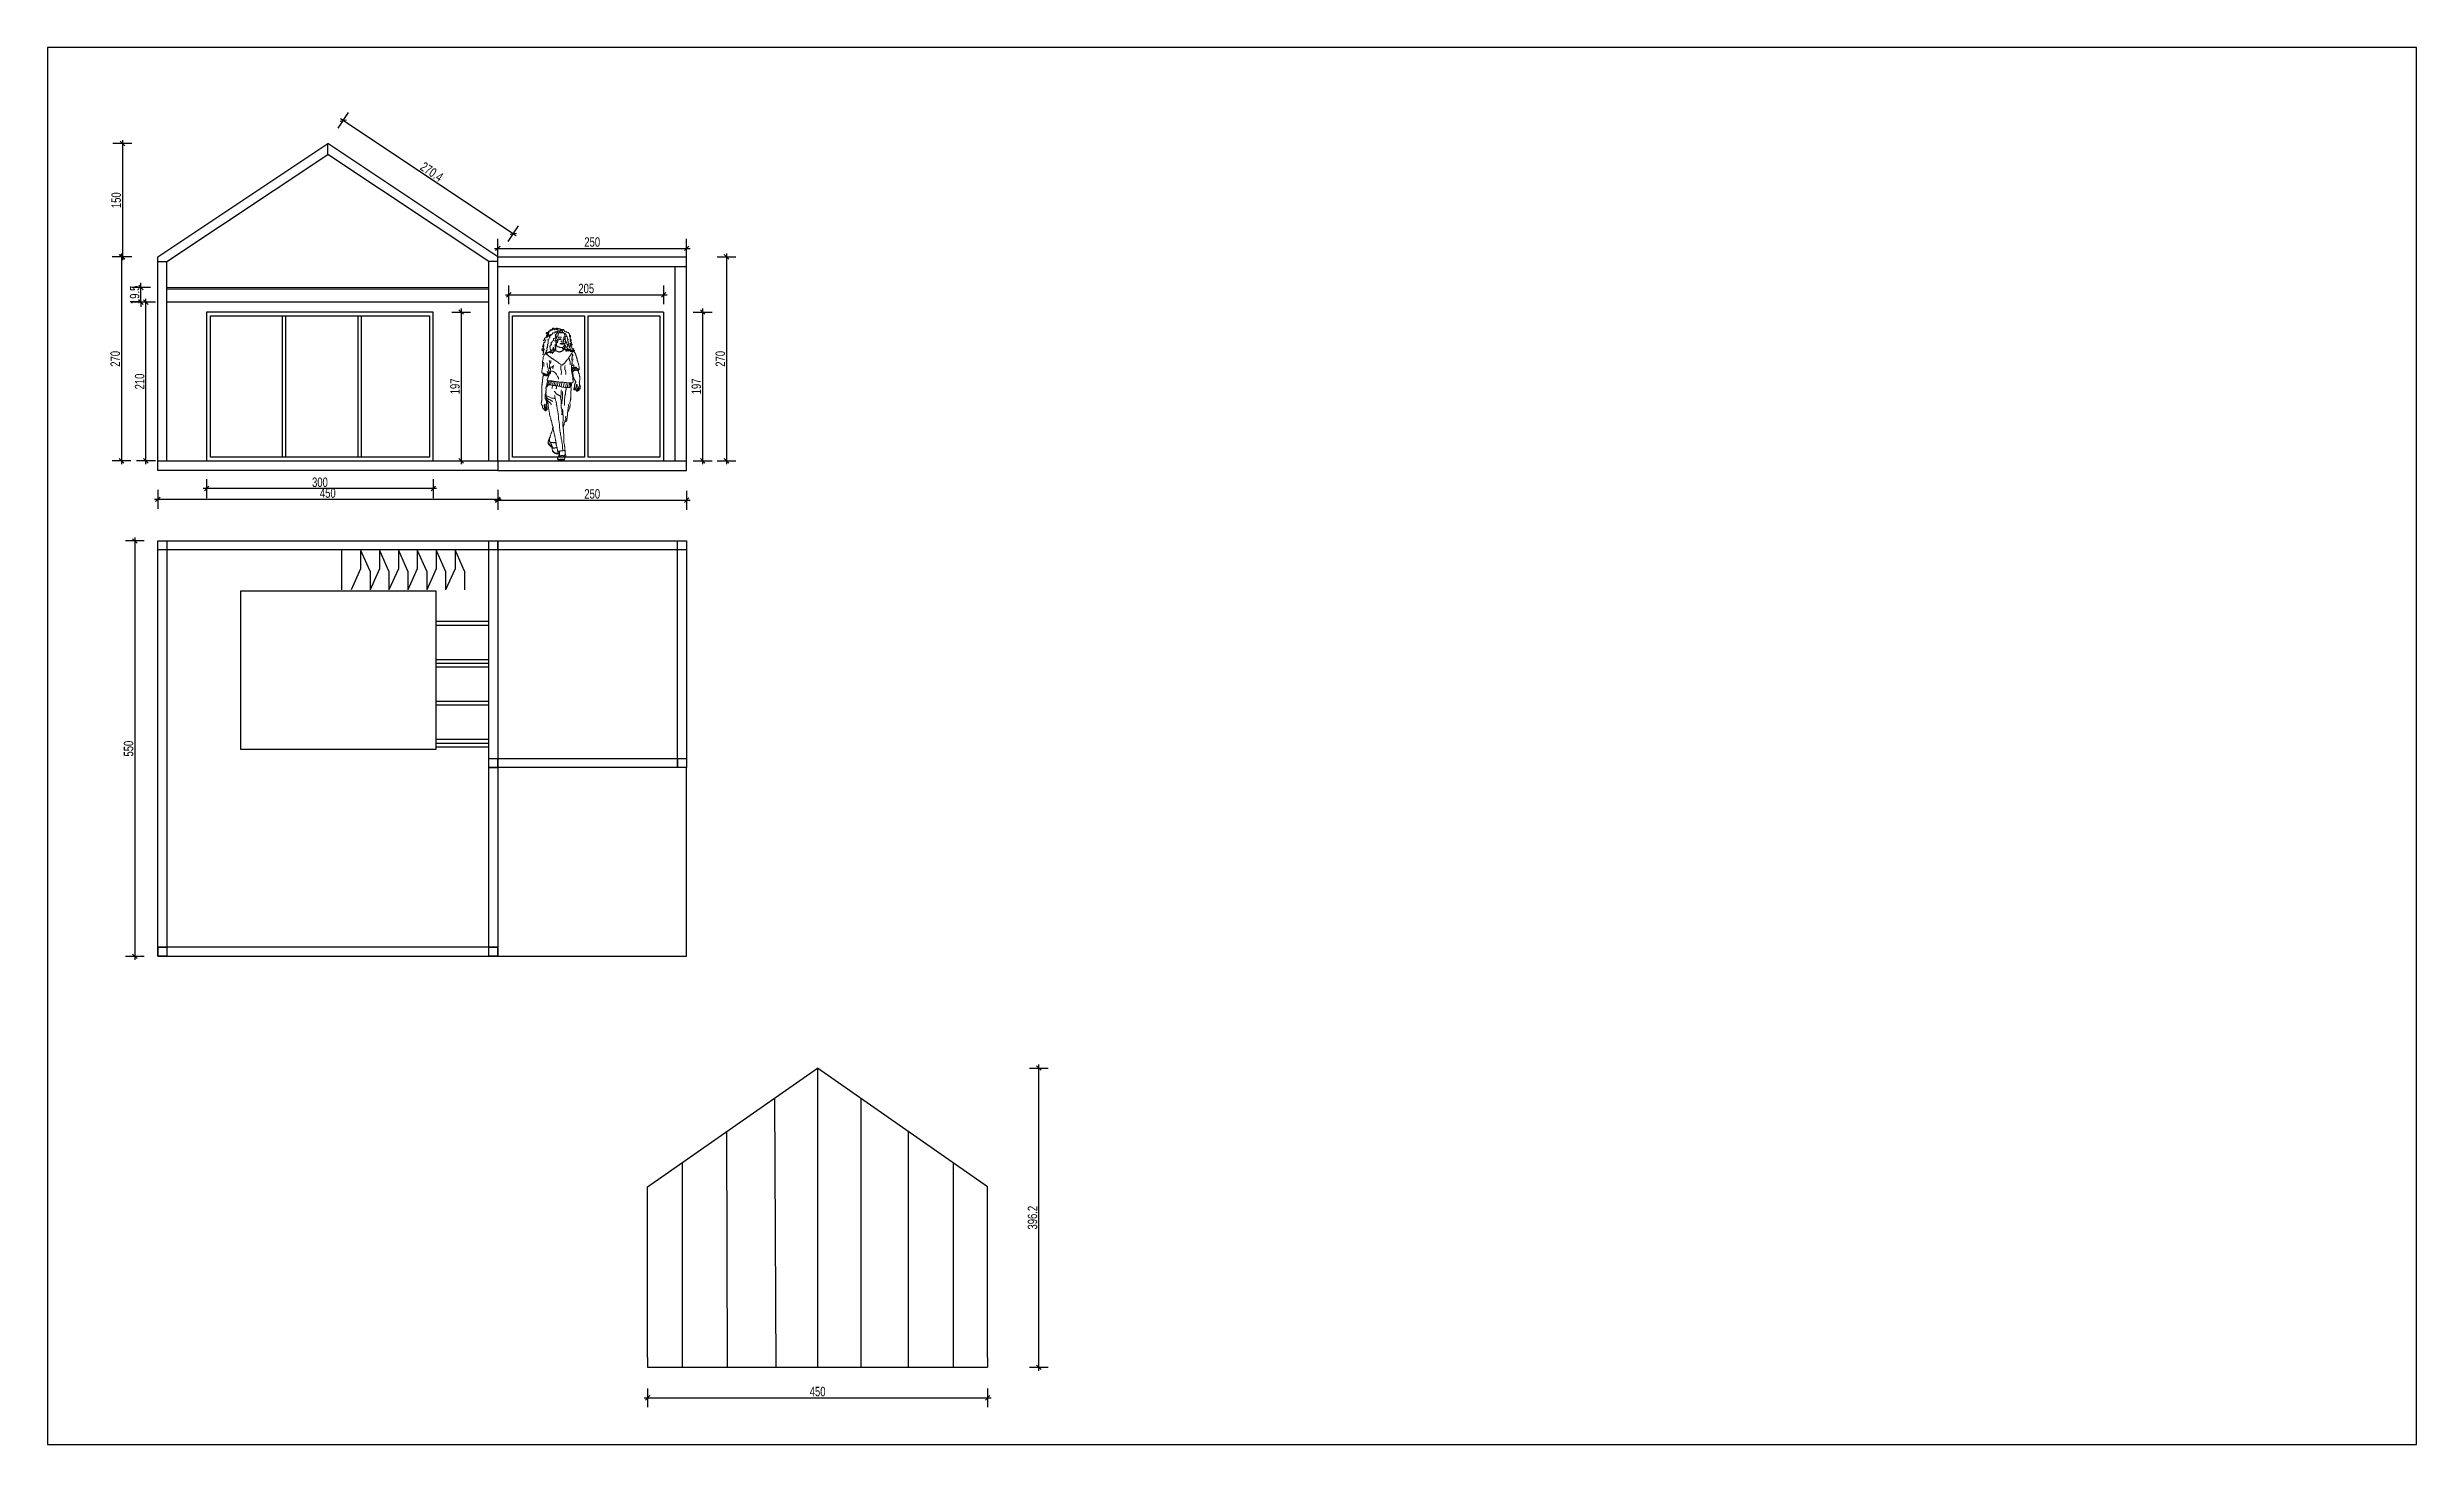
# Model space of a CAD drawing. Header units: centimetres. Extents: x 77721 to 213373, y -51694 to -17847.
# Drawn here: x 78882 to 82019, y -28951 to -27101 of the extents above; entities that cross this region are included whole.
import ezdxf

# ---------------------------------------------------------------- set-up
doc = ezdxf.new("R2010")
doc.units = ezdxf.units.CM
doc.header["$LTSCALE"] = 5
doc.header["$MEASUREMENT"] = 0
doc.layers.add('A-FURN', color=25, linetype='Continuous', lineweight=15, true_color=0xa46651)
doc.layers.add('KOTI', color=4, linetype='Continuous')
doc.styles.add('4-', font='simp.shx', dxfattribs={"width": 0.75})
doc.dimstyles.new('KOTI_K50.0cm', dxfattribs={"dimtxt": 12.5, "dimasz": 12.5, "dimexe": 12.5, "dimexo": 0, "dimgap": 2, "dimtad": 1, "dimdec": 1, "dimrnd": 0.1, "dimdsep": 46, "dimtxsty": '4-', "dimtsz": 3, "dimcen": 0.09, "dimdle": 4.5, "dimclrd": 256, "dimclrt": 256, "dimaunit": 1, "dimazin": 2, "dimtfac": 1, "dimtdec": 4, "dimtix": 1, "dimtmove": 2, "dimatfit": 3, "dimfxl": 12.5, "dimfxlon": 1, "dimtvp": 1, "dimtolj": 1, "dimtzin": 0, "dimarcsym": 0})

msp = doc.modelspace()

# ---------------------------------------------------------------- blocks, each defined once
blk = doc.blocks.new('*D180')
at = {"layer": 'Defpoints', "color": 0, "linetype": 'Continuous', "transparency": 16777216}
for p in [(79677.1, -28848.9), (80127.1, -28848.9), (80127.1, -28889.4)]:
    blk.add_point(p, dxfattribs=at)
at = {"layer": 'KOTI', "color": 0, "linetype": 'Continuous', "lineweight": -2, "transparency": 16777216}
for p, q in [((79677.1, -28876.9), (79677.1, -28901.9)), ((80127.1, -28876.9), (80127.1, -28901.9))]:
    blk.add_line(p, q, dxfattribs=at)
at = {"layer": 'KOTI', "linetype": 'Continuous', "lineweight": -2, "transparency": 16777216}
for p, q in [((79672.6, -28889.4), (80131.6, -28889.4)), ((79674.1, -28892.4), (79680.1, -28886.4)), ((80124.1, -28892.4), (80130.1, -28886.4))]:
    blk.add_line(p, q, dxfattribs=at)
at = {"layer": 'KOTI', "linetype": 'Continuous', "transparency": 16777216, "insert": (79902.1, -28881.1), "char_height": 12.5, "attachment_point": 5, "style": '4-'}
blk.add_mtext('\\A1;450', dxfattribs=at)
blk = doc.blocks.new('*D181')
at = {"layer": 'Defpoints', "color": 0, "linetype": 'Continuous', "transparency": 16777216}
for p in [(79902.1, -28452.7), (80194.9, -28452.7), (80127.1, -28848.9)]:
    blk.add_point(p, dxfattribs=at)
at = {"layer": 'KOTI', "color": 0, "linetype": 'Continuous', "lineweight": -2, "transparency": 16777216}
for p, q in [((80182.4, -28452.7), (80207.4, -28452.7)), ((80182.4, -28848.9), (80207.4, -28848.9))]:
    blk.add_line(p, q, dxfattribs=at)
at = {"layer": 'KOTI', "linetype": 'Continuous', "lineweight": -2, "transparency": 16777216}
for p, q in [((80197.9, -28455.7), (80191.9, -28449.7)), ((80194.9, -28853.4), (80194.9, -28448.2)), ((80197.9, -28851.9), (80191.9, -28845.9))]:
    blk.add_line(p, q, dxfattribs=at)
at = {"layer": 'KOTI', "linetype": 'Continuous', "transparency": 16777216, "insert": (80186.6, -28650.8), "char_height": 12.5, "attachment_point": 5, "rotation": 90, "style": '4-'}
blk.add_mtext('\\A1;396.2', dxfattribs=at)
blk = doc.blocks.new('PEOPLE11')
at = {"linetype": 'Continuous'}
for points in [[(-0.123, 0.913), (-0.125, 0.906), (-0.127, 0.905), (-0.129, 0.899), (-0.128, 0.895), (-0.129, 0.893), (-0.131, 0.891), (-0.134, 0.891), (-0.138, 0.887), (-0.139, 0.884), (-0.137, 0.881), (-0.137, 0.879), (-0.138, 0.876), (-0.141, 0.876), (-0.145, 0.87), (-0.143, 0.868), (-0.138, 0.868), (-0.138, 0.869)], [(-0.095, 0.968), (-0.099, 0.966), (-0.102, 0.961), (-0.102, 0.957), (-0.102, 0.955), (-0.103, 0.953), (-0.105, 0.954), (-0.107, 0.954), (-0.109, 0.953), (-0.11, 0.95), (-0.11, 0.948), (-0.11, 0.946), (-0.111, 0.944), (-0.113, 0.944), (-0.116, 0.943), (-0.118, 0.94), (-0.119, 0.936), (-0.119, 0.934), (-0.12, 0.928), (-0.122, 0.926), (-0.125, 0.926), (-0.128, 0.926), (-0.132, 0.923), (-0.133, 0.918), (-0.132, 0.916), (-0.131, 0.913), (-0.136, 0.907), (-0.14, 0.905), (-0.142, 0.903)], [(-0.125, 0.805), (-0.124, 0.806), (-0.12, 0.809), (-0.117, 0.81), (-0.115, 0.808), (-0.113, 0.808), (-0.11, 0.81), (-0.108, 0.812), (-0.105, 0.814), (-0.102, 0.815), (-0.1, 0.817), (-0.095, 0.815), (-0.093, 0.814), (-0.09, 0.812), (-0.086, 0.812), (-0.083, 0.813), (-0.081, 0.817), (-0.084, 0.818), (-0.088, 0.818), (-0.087, 0.824), (-0.08, 0.835), (-0.085, 0.835), (-0.087, 0.836), (-0.088, 0.84), (-0.089, 0.842), (-0.089, 0.847), (-0.09, 0.851), (-0.088, 0.855), (-0.089, 0.857), (-0.091, 0.86), (-0.092, 0.863), (-0.09, 0.868), (-0.086, 0.871), (-0.083, 0.871), (-0.08, 0.874), (-0.08, 0.878), (-0.082, 0.881), (-0.083, 0.885), (-0.081, 0.888), (-0.078, 0.89), (-0.073, 0.892), (-0.074, 0.897), (-0.074, 0.901), (-0.069, 0.903), (-0.065, 0.904), (-0.063, 0.908), (-0.063, 0.912), (-0.063, 0.917), (-0.062, 0.919), (-0.056, 0.922), (-0.052, 0.923), (-0.049, 0.923), (-0.048, 0.923), (-0.046, 0.929), (-0.048, 0.933), (-0.049, 0.939), (-0.05, 0.942), (-0.049, 0.946), (-0.049, 0.951), (-0.049, 0.954)], [(-0.122, 0.808), (-0.123, 0.808), (-0.124, 0.81), (-0.125, 0.812), (-0.123, 0.815), (-0.122, 0.818), (-0.118, 0.821), (-0.118, 0.821), (-0.119, 0.826), (-0.116, 0.83), (-0.115, 0.831), (-0.113, 0.832), (-0.111, 0.833), (-0.111, 0.837), (-0.114, 0.842), (-0.115, 0.846), (-0.113, 0.849), (-0.109, 0.852), (-0.109, 0.855), (-0.111, 0.857), (-0.112, 0.859), (-0.111, 0.86), (-0.107, 0.863), (-0.108, 0.866), (-0.11, 0.867), (-0.11, 0.868), (-0.11, 0.87), (-0.111, 0.871), (-0.11, 0.873), (-0.109, 0.876), (-0.108, 0.877), (-0.106, 0.879), (-0.104, 0.881), (-0.104, 0.883), (-0.105, 0.885), (-0.104, 0.887), (-0.105, 0.889), (-0.106, 0.891), (-0.105, 0.894), (-0.105, 0.9), (-0.105, 0.901), (-0.105, 0.903), (-0.104, 0.907), (-0.106, 0.91), (-0.104, 0.913), (-0.1, 0.915), (-0.097, 0.919), (-0.096, 0.923), (-0.093, 0.928), (-0.091, 0.931), (-0.092, 0.935), (-0.091, 0.939), (-0.086, 0.944), (-0.081, 0.947), (-0.08, 0.948), (-0.078, 0.948), (-0.074, 0.954)], [(-0.026, 0.994), (-0.033, 0.987), (-0.038, 0.986), (-0.043, 0.987), (-0.049, 0.99), (-0.054, 0.989), (-0.056, 0.987), (-0.059, 0.986), (-0.066, 0.989), (-0.07, 0.987), (-0.076, 0.983), (-0.081, 0.985), (-0.087, 0.986), (-0.088, 0.984), (-0.09, 0.98), (-0.091, 0.977), (-0.093, 0.975), (-0.096, 0.975), (-0.098, 0.976), (-0.102, 0.971), (-0.102, 0.969), (-0.105, 0.965), (-0.108, 0.965), (-0.115, 0.966), (-0.119, 0.961), (-0.118, 0.954), (-0.108, 0.96), (-0.111, 0.962), (-0.114, 0.96)], [(-0.012, 0.964), (-0.015, 0.967), (-0.015, 0.974), (-0.019, 0.978), (-0.025, 0.979), (-0.032, 0.978), (-0.038, 0.972), (-0.041, 0.97), (-0.046, 0.968), (-0.05, 0.969), (-0.05, 0.973), (-0.049, 0.973), (-0.057, 0.961), (-0.063, 0.962), (-0.064, 0.964), (-0.068, 0.964), (-0.071, 0.961), (-0.075, 0.954), (-0.078, 0.949), (-0.082, 0.949), (-0.089, 0.95), (-0.096, 0.94), (-0.099, 0.937), (-0.105, 0.935), (-0.111, 0.936), (-0.11, 0.94), (-0.105, 0.947), (-0.101, 0.95), (-0.105, 0.942), (-0.108, 0.937), (-0.112, 0.931), (-0.115, 0.93), (-0.116, 0.93), (-0.118, 0.928)], [(-0.065, 0.995), (-0.069, 0.994), (-0.076, 0.988), (-0.079, 0.984), (-0.085, 0.983), (-0.089, 0.977), (-0.091, 0.976), (-0.098, 0.976), (-0.104, 0.969), (-0.106, 0.968)], [(-0.041, 0.902), (-0.035, 0.9), (-0.032, 0.895), (-0.033, 0.889), (-0.04, 0.884), (-0.047, 0.886), (-0.047, 0.893), (-0.042, 0.895), (-0.039, 0.892), (-0.043, 0.883), (-0.043, 0.878), (-0.042, 0.874), (-0.045, 0.868), (-0.052, 0.868), (-0.055, 0.871), (-0.05, 0.875), (-0.047, 0.87), (-0.051, 0.864), (-0.051, 0.86), (-0.05, 0.857), (-0.049, 0.855), (-0.048, 0.852), (-0.048, 0.848), (-0.05, 0.842), (-0.063, 0.838), (-0.067, 0.839), (-0.07, 0.843), (-0.066, 0.853), (-0.062, 0.853), (-0.061, 0.847), (-0.069, 0.835), (-0.077, 0.827), (-0.08, 0.825)], [(-0.036, 1), (-0.042, 0.995), (-0.046, 0.996), (-0.053, 0.996), (-0.059, 0.998), (-0.066, 0.999), (-0.07, 0.998), (-0.072, 0.997), (-0.073, 0.994)], [(-0.035, 0.938), (-0.038, 0.929), (-0.041, 0.925), (-0.042, 0.923), (-0.044, 0.92), (-0.046, 0.914), (-0.049, 0.911), (-0.047, 0.904), (-0.049, 0.901), (-0.052, 0.9), (-0.054, 0.901), (-0.055, 0.905), (-0.051, 0.906), (-0.05, 0.906)], [(-0.022, 0.975), (-0.025, 0.976), (-0.028, 0.976), (-0.032, 0.97), (-0.034, 0.965), (-0.035, 0.962), (-0.04, 0.956), (-0.045, 0.951), (-0.049, 0.947), (-0.051, 0.942), (-0.048, 0.938), (-0.047, 0.935), (-0.046, 0.933), (-0.045, 0.932)], [(-0.037, 0.915), (-0.03, 0.913), (-0.028, 0.909), (-0.028, 0.905), (-0.034, 0.902), (-0.038, 0.903), (-0.043, 0.907), (-0.045, 0.909)], [(-0.009, 0.99), (-0.013, 0.99), (-0.017, 0.992), (-0.02, 0.993), (-0.026, 0.996), (-0.033, 0.996), (-0.039, 0.993), (-0.043, 0.989)], [(0.011, 0.966), (0.012, 0.965), (0.013, 0.963), (0.014, 0.962), (0.014, 0.962), (0.014, 0.962), (0.015, 0.962), (0.015, 0.961), (0.015, 0.96), (0.016, 0.96), (0.016, 0.959), (0.017, 0.958), (0.017, 0.958), (0.017, 0.957), (0.017, 0.956), (0.017, 0.956), (0.018, 0.955), (0.018, 0.955), (0.018, 0.954), (0.018, 0.953), (0.018, 0.953), (0.019, 0.953), (0.019, 0.952), (0.019, 0.951), (0.019, 0.951), (0.02, 0.95), (0.02, 0.95), (0.02, 0.95), (0.02, 0.949), (0.02, 0.949), (0.02, 0.949), (0.02, 0.948), (0.02, 0.948), (0.021, 0.948), (0.021, 0.947), (0.021, 0.947), (0.021, 0.947), (0.022, 0.946), (0.022, 0.946), (0.022, 0.946), (0.022, 0.945), (0.022, 0.944), (0.022, 0.944), (0.022, 0.944), (0.022, 0.943), (0.022, 0.943), (0.022, 0.942), (0.023, 0.942), (0.023, 0.942), (0.023, 0.941), (0.023, 0.941), (0.023, 0.94), (0.023, 0.939), (0.023, 0.939), (0.023, 0.939), (0.023, 0.938), (0.023, 0.938), (0.024, 0.937), (0.024, 0.936), (0.024, 0.936), (0.024, 0.935), (0.024, 0.935), (0.024, 0.935), (0.024, 0.935), (0.024, 0.932), (0.025, 0.932), (0.025, 0.931), (0.025, 0.93), (0.024, 0.929), (0.024, 0.929), (0.024, 0.928), (0.024, 0.927), (0.024, 0.927), (0.024, 0.926), (0.024, 0.925), (0.024, 0.924), (0.023, 0.923), (0.024, 0.919), (0.024, 0.919), (0.024, 0.918), (0.024, 0.918), (0.024, 0.917), (0.024, 0.915), (0.024, 0.914), (0.024, 0.913), (0.024, 0.913), (0.024, 0.912), (0.025, 0.911), (0.025, 0.91), (0.026, 0.909), (0.026, 0.909), (0.026, 0.908), (0.027, 0.907), (0.027, 0.906), (0.027, 0.906), (0.027, 0.905), (0.027, 0.905), (0.028, 0.903), (0.028, 0.902), (0.028, 0.901), (0.028, 0.9), (0.028, 0.897), (0.028, 0.896), (0.027, 0.896), (0.027, 0.895), (0.027, 0.894), (0.027, 0.894), (0.026, 0.893), (0.026, 0.892), (0.026, 0.891), (0.026, 0.891), (0.025, 0.89), (0.025, 0.889), (0.025, 0.888), (0.024, 0.888), (0.024, 0.885), (0.024, 0.884), (0.023, 0.883), (0.023, 0.882), (0.022, 0.881), (0.022, 0.88), (0.022, 0.88), (0.021, 0.879), (0.021, 0.878), (0.021, 0.876), (0.02, 0.875), (0.02, 0.874), (0.019, 0.873), (0.019, 0.872), (0.018, 0.871), (0.018, 0.87), (0.017, 0.869), (0.017, 0.869), (0.016, 0.867), (0.016, 0.865), (0.015, 0.861), (0.014, 0.859), (0.013, 0.859), (0.012, 0.856), (0.011, 0.855), (0.01, 0.855), (0.009, 0.854), (0.007, 0.854), (0.006, 0.853), (0.004, 0.853), (0.002, 0.852), (-0.001, 0.852), (-0.004, 0.852), (-0.006, 0.852), (-0.008, 0.852), (-0.009, 0.852), (-0.011, 0.852), (-0.014, 0.853), (-0.016, 0.853), (-0.019, 0.854), (-0.02, 0.855), (-0.022, 0.856), (-0.024, 0.856), (-0.027, 0.857), (-0.029, 0.858), (-0.032, 0.859), (-0.035, 0.861), (-0.038, 0.863), (-0.039, 0.865), (-0.041, 0.867)], [(-0.023, 0.964), (-0.029, 0.956), (-0.029, 0.952), (-0.029, 0.949), (-0.028, 0.944), (-0.032, 0.938), (-0.038, 0.938), (-0.039, 0.942), (-0.039, 0.944)], [(-0.004, 0.928), (-0.005, 0.929), (-0.007, 0.929), (-0.009, 0.93), (-0.011, 0.931), (-0.013, 0.931), (-0.015, 0.931), (-0.018, 0.931), (-0.02, 0.931), (-0.022, 0.93), (-0.024, 0.929), (-0.027, 0.927), (-0.029, 0.926), (-0.032, 0.924)], [(-0.008, 0.918), (-0.01, 0.918), (-0.012, 0.918), (-0.014, 0.918), (-0.017, 0.917), (-0.02, 0.916), (-0.023, 0.916), (-0.025, 0.916), (-0.026, 0.917)], [(0.011, 0.963), (0.008, 0.965), (0.006, 0.966), (0.002, 0.964), (0.001, 0.962), (0.001, 0.96), (0.001, 0.96), (0, 0.962), (-0.002, 0.963), (-0.006, 0.963), (-0.01, 0.963), (-0.016, 0.964), (-0.02, 0.965), (-0.023, 0.964), (-0.023, 0.964)], [(-0.007, 0.914), (-0.009, 0.913), (-0.011, 0.912), (-0.014, 0.912), (-0.016, 0.912), (-0.018, 0.912), (-0.02, 0.912)], [(0.003, 0.967), (0.003, 0.967), (0.004, 0.969), (0.003, 0.972), (0.003, 0.975), (0, 0.979), (-0.003, 0.982), (-0.006, 0.984), (-0.01, 0.987), (-0.014, 0.989), (-0.018, 0.991)], [(0.001, 0.964), (0.001, 0.965), (-0.003, 0.967), (-0.006, 0.968), (-0.009, 0.972), (-0.011, 0.977), (-0.012, 0.979), (-0.013, 0.982)], [(0.003, 0.987), (0.001, 0.987), (-0.003, 0.988), (-0.007, 0.988), (-0.011, 0.988), (-0.011, 0.988)], [(0.008, 0.918), (0.008, 0.917), (0.008, 0.915), (0.008, 0.914), (0.008, 0.913), (0.009, 0.911), (0.009, 0.91), (0.009, 0.907), (0.01, 0.905), (0.01, 0.905), (0.012, 0.904), (0.014, 0.902), (0.015, 0.901), (0.015, 0.9), (0.015, 0.898), (0.014, 0.897), (0.013, 0.897), (0.012, 0.895), (0.011, 0.894), (0.01, 0.894), (0.009, 0.893), (0.008, 0.893), (0.008, 0.893), (0.007, 0.894), (0.006, 0.894), (0.005, 0.895), (0.004, 0.896), (0.003, 0.896), (0.002, 0.895), (0, 0.895), (-0.001, 0.895), (-0.002, 0.895), (-0.004, 0.895), (-0.005, 0.896), (-0.005, 0.896), (-0.006, 0.897), (-0.006, 0.899), (-0.006, 0.9), (-0.006, 0.902), (-0.005, 0.903), (-0.004, 0.903), (-0.003, 0.903)], [(0.003, 0.986), (0.009, 0.988), (0.012, 0.986), (0.016, 0.981), (0.017, 0.98), (0.018, 0.976), (0.02, 0.975), (0.023, 0.972), (0.028, 0.971), (0.033, 0.971), (0.037, 0.972)], [(0.005, 0.985), (0.004, 0.984), (0.003, 0.98), (0.003, 0.978)], [(0.01, 0.918), (0.011, 0.918), (0.012, 0.918), (0.016, 0.918), (0.017, 0.918), (0.018, 0.918), (0.021, 0.918), (0.022, 0.918), (0.023, 0.918), (0.024, 0.919)], [(0.025, 0.93), (0.025, 0.931), (0.025, 0.931), (0.024, 0.932), (0.022, 0.932), (0.02, 0.933), (0.019, 0.932), (0.017, 0.932), (0.016, 0.931), (0.015, 0.931), (0.014, 0.93), (0.013, 0.929), (0.012, 0.928)], [(0.013, 0.913), (0.015, 0.913), (0.017, 0.912), (0.019, 0.913), (0.019, 0.913)], [(0.021, 0.954), (0.021, 0.955), (0.024, 0.957), (0.025, 0.957), (0.027, 0.956), (0.028, 0.955), (0.029, 0.952), (0.031, 0.948), (0.034, 0.943), (0.034, 0.943), (0.034, 0.941), (0.033, 0.941), (0.032, 0.94), (0.031, 0.938), (0.032, 0.937), (0.034, 0.936), (0.037, 0.936), (0.039, 0.935), (0.041, 0.931), (0.04, 0.926), (0.04, 0.923), (0.045, 0.916), (0.046, 0.914), (0.046, 0.912), (0.044, 0.909), (0.044, 0.907), (0.043, 0.904), (0.044, 0.903), (0.048, 0.897), (0.048, 0.896), (0.048, 0.891), (0.049, 0.889), (0.05, 0.889), (0.052, 0.885), (0.052, 0.881), (0.054, 0.877), (0.054, 0.878), (0.052, 0.88), (0.047, 0.878), (0.047, 0.875), (0.048, 0.873), (0.055, 0.866), (0.058, 0.862), (0.059, 0.859), (0.053, 0.854), (0.055, 0.857), (0.059, 0.854), (0.06, 0.849), (0.061, 0.843), (0.063, 0.837), (0.065, 0.834), (0.067, 0.832)], [(0.031, 0.968), (0.034, 0.969), (0.04, 0.968), (0.046, 0.965), (0.051, 0.961), (0.055, 0.957), (0.057, 0.952), (0.058, 0.948), (0.059, 0.941), (0.063, 0.937), (0.066, 0.941), (0.063, 0.944), (0.061, 0.945), (0.06, 0.945)], [(0.038, 0.836), (0.04, 0.837), (0.043, 0.84), (0.043, 0.843), (0.043, 0.845), (0.042, 0.846), (0.04, 0.847), (0.038, 0.849), (0.036, 0.854), (0.036, 0.855), (0.039, 0.857), (0.039, 0.859), (0.042, 0.861), (0.045, 0.863), (0.045, 0.865), (0.043, 0.87), (0.041, 0.873), (0.04, 0.876), (0.037, 0.88), (0.036, 0.885), (0.037, 0.886), (0.037, 0.888), (0.033, 0.892), (0.034, 0.898)], [(0.066, 0.914), (0.064, 0.916), (0.062, 0.918), (0.062, 0.922), (0.063, 0.929), (0.063, 0.929), (0.064, 0.932), (0.064, 0.934), (0.067, 0.936), (0.065, 0.934), (0.062, 0.933), (0.058, 0.935), (0.057, 0.939), (0.057, 0.944), (0.057, 0.946), (0.058, 0.946), (0.059, 0.946)], [(0.09, 0.835), (0.086, 0.834), (0.082, 0.838), (0.079, 0.844), (0.08, 0.842), (0.082, 0.839), (0.087, 0.837), (0.091, 0.841), (0.09, 0.842), (0.087, 0.841), (0.084, 0.841), (0.078, 0.843), (0.075, 0.846), (0.074, 0.85), (0.075, 0.852), (0.074, 0.855), (0.071, 0.857), (0.067, 0.859), (0.066, 0.863), (0.066, 0.867), (0.064, 0.871), (0.062, 0.875), (0.062, 0.879), (0.063, 0.882), (0.064, 0.882), (0.065, 0.875), (0.069, 0.869), (0.072, 0.868), (0.078, 0.874), (0.076, 0.877), (0.073, 0.878), (0.07, 0.875), (0.069, 0.875), (0.067, 0.878), (0.067, 0.882), (0.07, 0.885), (0.071, 0.888), (0.071, 0.892), (0.069, 0.893), (0.066, 0.895), (0.063, 0.897), (0.062, 0.901), (0.064, 0.904), (0.063, 0.905), (0.062, 0.91), (0.067, 0.912), (0.072, 0.909), (0.07, 0.904), (0.067, 0.903), (0.066, 0.905), (0.067, 0.905), (0.068, 0.904)], [(-0.139, 0.866), (-0.137, 0.864), (-0.138, 0.86), (-0.141, 0.861), (-0.147, 0.857), (-0.143, 0.857), (-0.141, 0.855), (-0.14, 0.852), (-0.14, 0.848), (-0.144, 0.847), (-0.149, 0.845), (-0.152, 0.839), (-0.149, 0.838), (-0.147, 0.836), (-0.148, 0.832), (-0.151, 0.828)], [(-0.1, 0.637), (-0.099, 0.64), (-0.098, 0.643), (-0.098, 0.647), (-0.098, 0.645), (-0.101, 0.643), (-0.102, 0.642), (-0.105, 0.641), (-0.107, 0.64), (-0.11, 0.64), (-0.113, 0.639), (-0.116, 0.639), (-0.119, 0.639), (-0.122, 0.639), (-0.125, 0.64), (-0.129, 0.641), (-0.131, 0.642), (-0.134, 0.643), (-0.136, 0.644), (-0.139, 0.645), (-0.141, 0.647), (-0.142, 0.649), (-0.143, 0.651), (-0.143, 0.654), (-0.143, 0.656), (-0.145, 0.657), (-0.147, 0.659), (-0.149, 0.66), (-0.15, 0.661), (-0.151, 0.663), (-0.152, 0.666), (-0.152, 0.669), (-0.151, 0.674), (-0.151, 0.678), (-0.15, 0.682), (-0.15, 0.684), (-0.15, 0.687), (-0.149, 0.69), (-0.149, 0.693), (-0.148, 0.697), (-0.148, 0.7), (-0.148, 0.703), (-0.147, 0.707), (-0.147, 0.711), (-0.147, 0.714), (-0.146, 0.717), (-0.146, 0.72), (-0.146, 0.723), (-0.146, 0.727), (-0.146, 0.731), (-0.146, 0.734), (-0.146, 0.736), (-0.146, 0.74), (-0.146, 0.744), (-0.146, 0.749), (-0.145, 0.754), (-0.144, 0.758), (-0.143, 0.763), (-0.143, 0.766), (-0.143, 0.772), (-0.141, 0.777), (-0.141, 0.78), (-0.139, 0.784), (-0.137, 0.79), (-0.135, 0.794), (-0.134, 0.797), (-0.131, 0.801), (-0.128, 0.802), (-0.126, 0.803), (-0.122, 0.807), (-0.118, 0.81), (-0.115, 0.811), (-0.112, 0.812), (-0.105, 0.817), (-0.103, 0.817), (-0.1, 0.819), (-0.095, 0.821), (-0.091, 0.822), (-0.086, 0.824), (-0.081, 0.826), (-0.078, 0.827), (-0.075, 0.829), (-0.073, 0.83), (-0.071, 0.832), (-0.069, 0.833), (-0.067, 0.834), (-0.064, 0.835), (-0.06, 0.836), (-0.06, 0.835), (-0.06, 0.833), (-0.06, 0.831), (-0.059, 0.829), (-0.057, 0.83), (-0.056, 0.83), (-0.056, 0.829), (-0.056, 0.828), (-0.053, 0.827), (-0.053, 0.827), (-0.052, 0.827), (-0.049, 0.827), (-0.047, 0.827), (-0.046, 0.828), (-0.046, 0.827), (-0.046, 0.826), (-0.044, 0.826), (-0.042, 0.826), (-0.041, 0.826), (-0.041, 0.825), (-0.04, 0.824), (-0.038, 0.824), (-0.037, 0.824), (-0.036, 0.823), (-0.034, 0.821), (-0.032, 0.821), (-0.031, 0.822), (-0.031, 0.822), (-0.029, 0.82), (-0.028, 0.82), (-0.027, 0.819), (-0.026, 0.82), (-0.025, 0.821), (-0.025, 0.82), (-0.024, 0.82), (-0.022, 0.819), (-0.02, 0.819), (-0.019, 0.818), (-0.018, 0.818), (-0.017, 0.819), (-0.016, 0.82), (-0.015, 0.821), (-0.014, 0.82), (-0.013, 0.82), (-0.012, 0.819), (-0.01, 0.82), (-0.009, 0.821), (-0.008, 0.822), (-0.007, 0.823), (-0.006, 0.823), (-0.005, 0.822), (-0.003, 0.823), (-0.002, 0.823), (-0.001, 0.824), (0, 0.826), (0.001, 0.828), (0.003, 0.827), (0.004, 0.827), (0.005, 0.827), (0.006, 0.829), (0.007, 0.83), (0.007, 0.831), (0.008, 0.831), (0.009, 0.831), (0.011, 0.832), (0.012, 0.833), (0.013, 0.834), (0.014, 0.835), (0.014, 0.837)], [(-0.135, 0.841), (-0.139, 0.835), (-0.143, 0.833), (-0.145, 0.831), (-0.14, 0.83), (-0.138, 0.834), (-0.133, 0.842)], [(-0.136, 0.828), (-0.14, 0.82), (-0.142, 0.818), (-0.141, 0.814), (-0.137, 0.811), (-0.138, 0.809), (-0.141, 0.807), (-0.144, 0.801), (-0.143, 0.799), (-0.141, 0.799), (-0.14, 0.798)], [(-0.136, 0.834), (-0.139, 0.829), (-0.143, 0.827), (-0.142, 0.825), (-0.139, 0.826)], [(-0.143, 0.74), (-0.14, 0.736), (-0.138, 0.733), (-0.138, 0.73), (-0.137, 0.726), (-0.137, 0.721), (-0.136, 0.712), (-0.137, 0.709)], [(-0.121, 0.806), (-0.119, 0.804), (-0.117, 0.803), (-0.116, 0.801), (-0.114, 0.8), (-0.113, 0.799), (-0.11, 0.797), (-0.109, 0.796), (-0.108, 0.795), (-0.107, 0.794), (-0.105, 0.792), (-0.103, 0.791), (-0.102, 0.79), (-0.101, 0.789), (-0.099, 0.787), (-0.097, 0.786), (-0.096, 0.784), (-0.094, 0.783), (-0.092, 0.782), (-0.089, 0.779), (-0.087, 0.778), (-0.086, 0.778), (-0.085, 0.777), (-0.083, 0.775), (-0.083, 0.775), (-0.081, 0.774), (-0.081, 0.773), (-0.079, 0.772), (-0.076, 0.77), (-0.073, 0.768), (-0.072, 0.767), (-0.069, 0.766), (-0.067, 0.765), (-0.066, 0.763), (-0.064, 0.763), (-0.061, 0.761), (-0.06, 0.76), (-0.058, 0.759), (-0.055, 0.756), (-0.053, 0.756), (-0.051, 0.754), (-0.05, 0.753), (-0.049, 0.752), (-0.047, 0.751), (-0.045, 0.75), (-0.044, 0.749), (-0.043, 0.749), (-0.042, 0.748), (-0.04, 0.747), (-0.035, 0.744), (-0.034, 0.743), (-0.032, 0.742), (-0.031, 0.74), (-0.028, 0.739), (-0.027, 0.738), (-0.025, 0.736), (-0.023, 0.734), (-0.022, 0.733), (-0.02, 0.731), (-0.017, 0.729), (-0.015, 0.728), (-0.012, 0.727), (-0.01, 0.726), (-0.009, 0.725), (-0.005, 0.722), (-0.001, 0.719), (-0.001, 0.719), (0.002, 0.719), (0.003, 0.72), (0.004, 0.72), (0.006, 0.721), (0.007, 0.723), (0.009, 0.725), (0.011, 0.727), (0.012, 0.727), (0.014, 0.729), (0.015, 0.73), (0.016, 0.731), (0.019, 0.734), (0.02, 0.735), (0.022, 0.736), (0.024, 0.738), (0.025, 0.74), (0.027, 0.743), (0.03, 0.745), (0.031, 0.748), (0.033, 0.751), (0.035, 0.753), (0.037, 0.756), (0.038, 0.758), (0.039, 0.758), (0.041, 0.76), (0.044, 0.765), (0.046, 0.767), (0.049, 0.771), (0.05, 0.774), (0.053, 0.778), (0.056, 0.781), (0.058, 0.785), (0.06, 0.787), (0.062, 0.791), (0.064, 0.793), (0.066, 0.797), (0.068, 0.8), (0.069, 0.801), (0.071, 0.805), (0.072, 0.807), (0.074, 0.81), (0.077, 0.815), (0.08, 0.819), (0.081, 0.821), (0.082, 0.824), (0.083, 0.825)], [(-0.092, 0.656), (-0.093, 0.659), (-0.094, 0.66), (-0.096, 0.663), (-0.097, 0.665), (-0.098, 0.667), (-0.099, 0.67), (-0.1, 0.673), (-0.101, 0.677), (-0.102, 0.681), (-0.103, 0.686), (-0.104, 0.69), (-0.105, 0.694), (-0.106, 0.699), (-0.108, 0.703), (-0.109, 0.707), (-0.11, 0.711), (-0.11, 0.713), (-0.111, 0.718), (-0.112, 0.724), (-0.113, 0.728), (-0.114, 0.735)], [(-0.094, 0.691), (-0.094, 0.691), (-0.095, 0.693), (-0.095, 0.695), (-0.095, 0.698), (-0.094, 0.7), (-0.093, 0.702), (-0.092, 0.704), (-0.092, 0.707), (-0.092, 0.709), (-0.093, 0.712), (-0.094, 0.716), (-0.094, 0.719), (-0.093, 0.722), (-0.092, 0.727), (-0.092, 0.729), (-0.091, 0.733), (-0.091, 0.737), (-0.092, 0.742), (-0.093, 0.744), (-0.094, 0.748), (-0.096, 0.754), (-0.097, 0.757)], [(-0.088, 0.731), (-0.088, 0.732), (-0.086, 0.735), (-0.085, 0.739), (-0.084, 0.744), (-0.085, 0.749), (-0.085, 0.753)], [(-0.062, 0.83), (-0.061, 0.829), (-0.06, 0.826), (-0.06, 0.824), (-0.062, 0.822), (-0.065, 0.82), (-0.066, 0.819), (-0.067, 0.818), (-0.067, 0.815), (-0.067, 0.813), (-0.069, 0.814), (-0.07, 0.816), (-0.072, 0.818), (-0.075, 0.818), (-0.077, 0.817), (-0.078, 0.815), (-0.077, 0.814), (-0.074, 0.811), (-0.074, 0.808), (-0.074, 0.807), (-0.072, 0.807), (-0.071, 0.811), (-0.073, 0.815), (-0.074, 0.816)], [(-0.047, 0.865), (-0.047, 0.864), (-0.047, 0.862), (-0.047, 0.861), (-0.047, 0.859), (-0.046, 0.856), (-0.046, 0.854), (-0.046, 0.849), (-0.046, 0.848), (-0.046, 0.844), (-0.046, 0.843), (-0.046, 0.84), (-0.047, 0.838), (-0.049, 0.837), (-0.051, 0.835), (-0.052, 0.834), (-0.055, 0.833)], [(-0.015, 0.881), (-0.014, 0.881), (-0.012, 0.882), (-0.01, 0.882), (-0.008, 0.882), (-0.006, 0.883), (-0.005, 0.883), (-0.004, 0.883), (-0.002, 0.883), (-0.001, 0.883), (0, 0.883), (0.001, 0.883), (0.003, 0.883), (0.004, 0.883), (0.006, 0.883), (0.008, 0.884), (0.011, 0.884), (0.012, 0.885), (0.013, 0.884), (0.013, 0.883), (0.013, 0.882), (0.012, 0.881), (0.012, 0.88), (0.01, 0.879), (0.009, 0.879), (0.007, 0.878), (0.007, 0.878), (0.005, 0.878), (0.003, 0.878), (0.001, 0.878), (-0.001, 0.878), (-0.003, 0.879), (-0.005, 0.879), (-0.007, 0.879), (-0.01, 0.879), (-0.013, 0.88), (-0.014, 0.881)], [(0.005, 0.852), (0.005, 0.852), (0.004, 0.851), (0.004, 0.85), (0.004, 0.848), (0.004, 0.847), (0.004, 0.846), (0.005, 0.845), (0.005, 0.844), (0.006, 0.843), (0.006, 0.842), (0.007, 0.841), (0.007, 0.84), (0.008, 0.839), (0.008, 0.838), (0.01, 0.837), (0.011, 0.837), (0.012, 0.836), (0.012, 0.836), (0.014, 0.836), (0.016, 0.837), (0.017, 0.837), (0.02, 0.837), (0.023, 0.837), (0.024, 0.837), (0.025, 0.837), (0.026, 0.837), (0.029, 0.837), (0.032, 0.837), (0.034, 0.838), (0.035, 0.838), (0.038, 0.838), (0.041, 0.838), (0.045, 0.837), (0.048, 0.836), (0.05, 0.836), (0.052, 0.836), (0.056, 0.836), (0.058, 0.835), (0.06, 0.835), (0.062, 0.834), (0.064, 0.834), (0.065, 0.833), (0.068, 0.832), (0.07, 0.832), (0.073, 0.831), (0.076, 0.83), (0.078, 0.829), (0.079, 0.829), (0.081, 0.827), (0.084, 0.826), (0.086, 0.824), (0.088, 0.822), (0.091, 0.821), (0.092, 0.819), (0.094, 0.817), (0.096, 0.815), (0.097, 0.813), (0.098, 0.811), (0.099, 0.809), (0.101, 0.807), (0.102, 0.804), (0.102, 0.803), (0.103, 0.801), (0.104, 0.8), (0.105, 0.797), (0.105, 0.794), (0.106, 0.791), (0.107, 0.789), (0.108, 0.788), (0.108, 0.786), (0.108, 0.785), (0.109, 0.783), (0.11, 0.782), (0.11, 0.78), (0.111, 0.778), (0.112, 0.776), (0.112, 0.775), (0.112, 0.774), (0.112, 0.773), (0.113, 0.77), (0.113, 0.768), (0.114, 0.766), (0.114, 0.765), (0.115, 0.762), (0.115, 0.762), (0.115, 0.759), (0.116, 0.757), (0.117, 0.753), (0.118, 0.75), (0.118, 0.748), (0.119, 0.748), (0.12, 0.744), (0.121, 0.742), (0.121, 0.74), (0.122, 0.737), (0.122, 0.735), (0.123, 0.732), (0.124, 0.731), (0.124, 0.727), (0.125, 0.724), (0.125, 0.722), (0.126, 0.72), (0.127, 0.717), (0.128, 0.713), (0.128, 0.71), (0.129, 0.707), (0.129, 0.703), (0.13, 0.7), (0.13, 0.699), (0.13, 0.695), (0.13, 0.692), (0.129, 0.687), (0.127, 0.684), (0.126, 0.681), (0.124, 0.677), (0.123, 0.675), (0.122, 0.672)], [(0.012, 0.848), (0.012, 0.848), (0.012, 0.845), (0.012, 0.842), (0.012, 0.842), (0.014, 0.84), (0.015, 0.839), (0.017, 0.839), (0.018, 0.84), (0.019, 0.842), (0.02, 0.844), (0.019, 0.845), (0.017, 0.846)], [(0.018, 0.84), (0.018, 0.839), (0.02, 0.837), (0.022, 0.837), (0.025, 0.839), (0.026, 0.84), (0.026, 0.842), (0.025, 0.843)], [(0.026, 0.87), (0.024, 0.867), (0.023, 0.864), (0.023, 0.863), (0.024, 0.861), (0.027, 0.86), (0.028, 0.859), (0.03, 0.856), (0.028, 0.854), (0.025, 0.854), (0.023, 0.855), (0.021, 0.854), (0.02, 0.852), (0.019, 0.85), (0.019, 0.849), (0.019, 0.848)], [(0.025, 0.717), (0.024, 0.713), (0.023, 0.708), (0.022, 0.703), (0.022, 0.694), (0.021, 0.688), (0.023, 0.683), (0.026, 0.68), (0.028, 0.674), (0.029, 0.667), (0.03, 0.661), (0.03, 0.652), (0.03, 0.648)], [(0.026, 0.837), (0.031, 0.836), (0.03, 0.831), (0.029, 0.83), (0.03, 0.826), (0.032, 0.824), (0.035, 0.824), (0.039, 0.824), (0.042, 0.829), (0.041, 0.832), (0.038, 0.833), (0.035, 0.831)], [(0.036, 0.835), (0.04, 0.836), (0.042, 0.834), (0.044, 0.83), (0.04, 0.826), (0.04, 0.829), (0.043, 0.834), (0.046, 0.836), (0.048, 0.841), (0.045, 0.841), (0.044, 0.839), (0.045, 0.837), (0.046, 0.837), (0.048, 0.837), (0.051, 0.839), (0.052, 0.839), (0.053, 0.837), (0.054, 0.835), (0.055, 0.832), (0.057, 0.831), (0.059, 0.829), (0.063, 0.828), (0.064, 0.828), (0.066, 0.832), (0.063, 0.832), (0.061, 0.829), (0.061, 0.826), (0.061, 0.823), (0.062, 0.821), (0.067, 0.821), (0.068, 0.822), (0.071, 0.825), (0.072, 0.831), (0.071, 0.834), (0.068, 0.832), (0.066, 0.826), (0.066, 0.825), (0.07, 0.822), (0.072, 0.821), (0.075, 0.822), (0.077, 0.823)], [(0.045, 0.832), (0.048, 0.832), (0.049, 0.831), (0.051, 0.828), (0.048, 0.824)], [(0.054, 0.774), (0.054, 0.77), (0.055, 0.765), (0.056, 0.763), (0.056, 0.761), (0.057, 0.758), (0.058, 0.754), (0.06, 0.751), (0.061, 0.747), (0.061, 0.742), (0.062, 0.737), (0.063, 0.73), (0.063, 0.726), (0.063, 0.722)], [(0.07, 0.828), (0.076, 0.832), (0.078, 0.83), (0.081, 0.827), (0.085, 0.825), (0.089, 0.824), (0.093, 0.824), (0.096, 0.829), (0.092, 0.833), (0.088, 0.831), (0.085, 0.828), (0.086, 0.827)], [(0.075, 0.666), (0.075, 0.667), (0.074, 0.669), (0.074, 0.671), (0.073, 0.673), (0.073, 0.675), (0.073, 0.677), (0.073, 0.678), (0.073, 0.681), (0.073, 0.684), (0.073, 0.687), (0.073, 0.69), (0.073, 0.692), (0.073, 0.695), (0.073, 0.697), (0.073, 0.7), (0.073, 0.703), (0.073, 0.706), (0.073, 0.709), (0.073, 0.712), (0.073, 0.715), (0.074, 0.718), (0.074, 0.722), (0.075, 0.726), (0.075, 0.729), (0.076, 0.731), (0.076, 0.733), (0.076, 0.736), (0.076, 0.738), (0.076, 0.742), (0.076, 0.746), (0.076, 0.748), (0.076, 0.752), (0.076, 0.754), (0.076, 0.756), (0.076, 0.759), (0.075, 0.761), (0.075, 0.763), (0.074, 0.765), (0.075, 0.767), (0.075, 0.769), (0.075, 0.773), (0.075, 0.775), (0.076, 0.777), (0.076, 0.778), (0.077, 0.78), (0.077, 0.782), (0.078, 0.784), (0.078, 0.786), (0.079, 0.788), (0.08, 0.791), (0.08, 0.793), (0.08, 0.796), (0.08, 0.799), (0.081, 0.802)], [(0.073, 0.712), (0.075, 0.714), (0.079, 0.715), (0.082, 0.718), (0.086, 0.72), (0.088, 0.721), (0.091, 0.722)], [(0.074, 0.689), (0.078, 0.697), (0.081, 0.7), (0.084, 0.701), (0.086, 0.704), (0.088, 0.709), (0.09, 0.714), (0.092, 0.719)], [(0.076, 0.75), (0.077, 0.753), (0.079, 0.756), (0.082, 0.759), (0.083, 0.762), (0.085, 0.766), (0.086, 0.767)], [(0.08, 0.791), (0.081, 0.793), (0.083, 0.794), (0.084, 0.796)], [(-0.139, 0.645), (-0.139, 0.644), (-0.14, 0.641), (-0.141, 0.64), (-0.141, 0.639), (-0.142, 0.637), (-0.142, 0.635), (-0.143, 0.633), (-0.143, 0.632), (-0.144, 0.631), (-0.144, 0.628), (-0.145, 0.627), (-0.145, 0.626), (-0.145, 0.622), (-0.145, 0.622), (-0.145, 0.619), (-0.145, 0.618), (-0.145, 0.616), (-0.146, 0.615), (-0.146, 0.611), (-0.147, 0.609), (-0.147, 0.607), (-0.147, 0.604), (-0.147, 0.603), (-0.147, 0.602), (-0.147, 0.6), (-0.148, 0.597), (-0.148, 0.596), (-0.148, 0.593), (-0.148, 0.591), (-0.149, 0.588), (-0.149, 0.587), (-0.149, 0.585), (-0.149, 0.584), (-0.149, 0.581), (-0.15, 0.577), (-0.15, 0.576), (-0.15, 0.572), (-0.151, 0.57), (-0.151, 0.567), (-0.151, 0.567), (-0.151, 0.564), (-0.151, 0.562), (-0.152, 0.559), (-0.152, 0.558), (-0.152, 0.556), (-0.152, 0.553), (-0.152, 0.55), (-0.152, 0.547), (-0.152, 0.546), (-0.151, 0.543), (-0.151, 0.541), (-0.151, 0.539), (-0.151, 0.535), (-0.151, 0.534), (-0.151, 0.531), (-0.151, 0.527), (-0.152, 0.526), (-0.152, 0.523), (-0.152, 0.521), (-0.152, 0.521), (-0.152, 0.519), (-0.151, 0.516), (-0.151, 0.514), (-0.151, 0.512), (-0.151, 0.51), (-0.152, 0.508), (-0.152, 0.508), (-0.152, 0.505), (-0.152, 0.503), (-0.152, 0.502), (-0.151, 0.5), (-0.151, 0.499), (-0.152, 0.498), (-0.15, 0.493), (-0.151, 0.491), (-0.151, 0.488), (-0.151, 0.487), (-0.151, 0.485), (-0.151, 0.481), (-0.151, 0.48), (-0.152, 0.477), (-0.152, 0.474), (-0.151, 0.471), (-0.151, 0.467), (-0.152, 0.463), (-0.152, 0.46), (-0.152, 0.457), (-0.153, 0.452), (-0.153, 0.45), (-0.154, 0.447), (-0.154, 0.444), (-0.154, 0.441), (-0.154, 0.438), (-0.154, 0.437), (-0.156, 0.433), (-0.156, 0.43), (-0.156, 0.428), (-0.155, 0.424), (-0.155, 0.422), (-0.153, 0.419), (-0.152, 0.417), (-0.151, 0.415), (-0.15, 0.413), (-0.148, 0.411), (-0.147, 0.408), (-0.147, 0.406), (-0.146, 0.402), (-0.146, 0.4), (-0.146, 0.399), (-0.145, 0.396), (-0.145, 0.394), (-0.144, 0.393), (-0.143, 0.391), (-0.142, 0.39), (-0.14, 0.388), (-0.138, 0.387), (-0.137, 0.386), (-0.135, 0.384), (-0.134, 0.383), (-0.133, 0.382), (-0.132, 0.381), (-0.131, 0.38), (-0.129, 0.378), (-0.128, 0.377), (-0.127, 0.376), (-0.126, 0.374), (-0.124, 0.373), (-0.123, 0.372), (-0.121, 0.373), (-0.12, 0.373), (-0.12, 0.378), (-0.12, 0.379), (-0.121, 0.38), (-0.122, 0.382), (-0.123, 0.384), (-0.124, 0.384), (-0.121, 0.383), (-0.119, 0.383), (-0.118, 0.382), (-0.116, 0.382), (-0.114, 0.381), (-0.112, 0.38), (-0.111, 0.382), (-0.112, 0.385), (-0.112, 0.386), (-0.114, 0.387), (-0.115, 0.388), (-0.117, 0.389), (-0.116, 0.389), (-0.114, 0.388), (-0.113, 0.388), (-0.113, 0.392), (-0.114, 0.394)], [(-0.096, 0.652), (-0.099, 0.653), (-0.101, 0.654), (-0.103, 0.654), (-0.105, 0.653), (-0.107, 0.652), (-0.111, 0.652), (-0.113, 0.651), (-0.115, 0.651), (-0.118, 0.651), (-0.12, 0.651), (-0.123, 0.651), (-0.126, 0.652), (-0.129, 0.653), (-0.132, 0.654), (-0.135, 0.655), (-0.138, 0.656), (-0.14, 0.657), (-0.141, 0.658), (-0.143, 0.658)], [(-0.137, 0.652), (-0.138, 0.649)], [(-0.132, 0.651), (-0.132, 0.646)], [(-0.125, 0.65), (-0.126, 0.644)], [(-0.113, 0.577), (-0.113, 0.575), (-0.112, 0.574), (-0.113, 0.573), (-0.113, 0.571), (-0.114, 0.568), (-0.115, 0.565), (-0.116, 0.564), (-0.116, 0.561), (-0.117, 0.559), (-0.118, 0.557), (-0.119, 0.556), (-0.119, 0.552), (-0.12, 0.551), (-0.12, 0.549), (-0.121, 0.547), (-0.121, 0.546), (-0.121, 0.545), (-0.121, 0.542), (-0.12, 0.54), (-0.12, 0.538), (-0.12, 0.537), (-0.12, 0.535), (-0.12, 0.533), (-0.12, 0.531), (-0.12, 0.529), (-0.12, 0.526), (-0.121, 0.524), (-0.121, 0.523), (-0.121, 0.521), (-0.121, 0.519), (-0.121, 0.518), (-0.12, 0.516), (-0.12, 0.514), (-0.121, 0.511), (-0.121, 0.511), (-0.12, 0.51), (-0.12, 0.507), (-0.121, 0.503), (-0.121, 0.499), (-0.121, 0.496), (-0.12, 0.495), (-0.12, 0.492), (-0.12, 0.489), (-0.119, 0.487), (-0.12, 0.485), (-0.12, 0.483), (-0.119, 0.482), (-0.119, 0.479), (-0.118, 0.477), (-0.118, 0.474), (-0.118, 0.472), (-0.117, 0.47), (-0.117, 0.468), (-0.116, 0.465), (-0.115, 0.462), (-0.115, 0.461), (-0.114, 0.459), (-0.114, 0.457), (-0.113, 0.454), (-0.112, 0.453), (-0.112, 0.451), (-0.111, 0.449), (-0.11, 0.446), (-0.11, 0.445), (-0.109, 0.442), (-0.109, 0.442), (-0.108, 0.44), (-0.108, 0.438), (-0.107, 0.437), (-0.107, 0.434), (-0.107, 0.432), (-0.106, 0.43), (-0.106, 0.43), (-0.106, 0.428), (-0.105, 0.425), (-0.105, 0.421), (-0.105, 0.418), (-0.105, 0.415), (-0.104, 0.413), (-0.104, 0.41), (-0.103, 0.407), (-0.103, 0.404), (-0.103, 0.403), (-0.102, 0.401), (-0.102, 0.397), (-0.102, 0.394), (-0.101, 0.392), (-0.101, 0.39), (-0.1, 0.387), (-0.1, 0.385), (-0.099, 0.383), (-0.099, 0.383), (-0.099, 0.381), (-0.098, 0.378), (-0.097, 0.374), (-0.097, 0.372), (-0.097, 0.369), (-0.096, 0.366), (-0.096, 0.362), (-0.095, 0.359), (-0.095, 0.356), (-0.094, 0.352), (-0.094, 0.349), (-0.093, 0.347), (-0.093, 0.344), (-0.092, 0.339), (-0.091, 0.338), (-0.091, 0.336), (-0.09, 0.333), (-0.089, 0.331), (-0.088, 0.327), (-0.086, 0.322), (-0.085, 0.318), (-0.085, 0.315), (-0.083, 0.31), (-0.083, 0.306), (-0.081, 0.301), (-0.08, 0.298), (-0.079, 0.292), (-0.077, 0.288), (-0.077, 0.285), (-0.076, 0.28), (-0.075, 0.276), (-0.074, 0.274), (-0.073, 0.271), (-0.073, 0.268), (-0.072, 0.266), (-0.072, 0.263), (-0.071, 0.26), (-0.07, 0.255), (-0.069, 0.252), (-0.068, 0.248), (-0.068, 0.246), (-0.067, 0.244), (-0.067, 0.24), (-0.066, 0.239), (-0.066, 0.235), (-0.066, 0.231), (-0.065, 0.228), (-0.064, 0.226), (-0.064, 0.223), (-0.063, 0.22), (-0.062, 0.218), (-0.061, 0.211), (-0.06, 0.207), (-0.059, 0.204), (-0.058, 0.2), (-0.058, 0.196), (-0.057, 0.191), (-0.056, 0.189), (-0.055, 0.187), (-0.053, 0.177), (-0.052, 0.171), (-0.051, 0.163), (-0.05, 0.158), (-0.05, 0.156), (-0.049, 0.152), (-0.048, 0.149), (-0.047, 0.146), (-0.047, 0.141), (-0.045, 0.136), (-0.045, 0.132), (-0.044, 0.128), (-0.044, 0.123), (-0.043, 0.12), (-0.043, 0.118), (-0.043, 0.116), (-0.042, 0.113), (-0.041, 0.11), (-0.04, 0.108), (-0.039, 0.104), (-0.038, 0.101), (-0.038, 0.098), (-0.037, 0.095), (-0.036, 0.092), (-0.035, 0.09), (-0.035, 0.088), (-0.034, 0.083), (-0.034, 0.08), (-0.034, 0.077), (-0.033, 0.074), (-0.033, 0.071), (-0.033, 0.068), (-0.033, 0.065)], [(-0.119, 0.648), (-0.118, 0.642)], [(-0.104, 0.569), (-0.104, 0.568), (-0.106, 0.564), (-0.109, 0.561), (-0.112, 0.558), (-0.115, 0.555), (-0.116, 0.555)], [(-0.101, 0.637), (-0.102, 0.634), (-0.102, 0.634), (-0.102, 0.633), (-0.102, 0.632), (-0.102, 0.631), (-0.102, 0.631), (-0.102, 0.63), (-0.103, 0.63), (-0.103, 0.629), (-0.104, 0.628), (-0.104, 0.627), (-0.104, 0.626), (-0.105, 0.626), (-0.105, 0.625), (-0.106, 0.625), (-0.106, 0.624), (-0.106, 0.624), (-0.107, 0.623), (-0.107, 0.623), (-0.107, 0.622), (-0.107, 0.621), (-0.107, 0.621), (-0.108, 0.619), (-0.108, 0.618), (-0.109, 0.617), (-0.109, 0.616), (-0.109, 0.615), (-0.11, 0.614), (-0.11, 0.613), (-0.111, 0.612), (-0.112, 0.61), (-0.112, 0.608), (-0.112, 0.606), (-0.112, 0.605), (-0.112, 0.605), (-0.112, 0.604), (-0.112, 0.604), (-0.11, 0.603), (-0.109, 0.602), (-0.109, 0.602), (-0.108, 0.602), (-0.107, 0.602), (-0.108, 0.601), (-0.108, 0.6), (-0.109, 0.599), (-0.109, 0.598), (-0.109, 0.597), (-0.109, 0.596), (-0.109, 0.595), (-0.109, 0.593), (-0.109, 0.592), (-0.11, 0.591), (-0.11, 0.59), (-0.11, 0.589), (-0.111, 0.587), (-0.112, 0.585), (-0.112, 0.585), (-0.113, 0.582), (-0.113, 0.581), (-0.113, 0.58), (-0.114, 0.579), (-0.114, 0.578)], [(0.069, 0.584), (0.069, 0.583), (0.07, 0.582), (0.07, 0.58), (0.07, 0.577), (0.071, 0.575), (0.071, 0.572), (0.071, 0.571), (0.071, 0.567), (0.071, 0.565), (0.07, 0.562), (0.069, 0.558), (0.068, 0.556), (0.066, 0.553), (0.064, 0.552), (0.062, 0.552), (0.059, 0.551), (0.057, 0.549), (0.055, 0.549), (0.052, 0.55), (0.05, 0.55), (0.048, 0.55), (0.046, 0.55), (0.044, 0.549), (0.04, 0.549), (0.037, 0.549), (0.033, 0.549), (0.03, 0.55), (0.027, 0.55), (0.023, 0.55), (0.017, 0.551), (0.015, 0.551), (0.007, 0.552), (0.003, 0.553), (-0.003, 0.554), (-0.007, 0.555), (-0.013, 0.557), (-0.021, 0.559), (-0.026, 0.56), (-0.033, 0.561), (-0.037, 0.562), (-0.041, 0.562), (-0.046, 0.563), (-0.051, 0.564), (-0.055, 0.565), (-0.061, 0.566), (-0.067, 0.566), (-0.072, 0.567), (-0.079, 0.568), (-0.084, 0.569), (-0.089, 0.569), (-0.093, 0.57), (-0.102, 0.57), (-0.106, 0.57), (-0.11, 0.573), (-0.113, 0.573), (-0.113, 0.573), (-0.113, 0.573), (-0.114, 0.574), (-0.114, 0.576), (-0.114, 0.577)], [(-0.112, 0.649), (-0.109, 0.643)], [(-0.093, 0.653), (-0.098, 0.654), (-0.102, 0.656), (-0.105, 0.659), (-0.108, 0.663), (-0.109, 0.666), (-0.111, 0.67), (-0.111, 0.672), (-0.111, 0.674)], [(-0.054, 0.596), (-0.055, 0.596), (-0.055, 0.596), (-0.056, 0.596), (-0.058, 0.596), (-0.059, 0.596), (-0.061, 0.596), (-0.063, 0.597), (-0.064, 0.597), (-0.066, 0.597), (-0.067, 0.597), (-0.07, 0.598), (-0.073, 0.598), (-0.075, 0.599), (-0.078, 0.599), (-0.079, 0.599), (-0.081, 0.599), (-0.083, 0.599), (-0.085, 0.6), (-0.087, 0.6), (-0.09, 0.6), (-0.091, 0.6), (-0.094, 0.6), (-0.096, 0.601), (-0.097, 0.601), (-0.101, 0.601), (-0.104, 0.601), (-0.107, 0.602), (-0.108, 0.602)], [(-0.105, 0.65), (-0.104, 0.644)], [(-0.099, 0.595), (-0.104, 0.574)], [(-0.103, 0.653), (-0.102, 0.653), (-0.099, 0.653), (-0.098, 0.653), (-0.096, 0.652), (-0.095, 0.652), (-0.093, 0.652), (-0.092, 0.652), (-0.091, 0.652), (-0.089, 0.653), (-0.088, 0.654), (-0.088, 0.655), (-0.087, 0.658), (-0.087, 0.661), (-0.087, 0.663), (-0.088, 0.665), (-0.089, 0.668), (-0.09, 0.67), (-0.09, 0.672), (-0.089, 0.675), (-0.089, 0.676), (-0.088, 0.678), (-0.088, 0.68), (-0.087, 0.682), (-0.086, 0.686), (-0.086, 0.689), (-0.086, 0.692), (-0.087, 0.694), (-0.089, 0.695), (-0.091, 0.696), (-0.093, 0.697)], [(-0.1, 0.638), (-0.101, 0.637)], [(-0.096, 0.651), (-0.096, 0.65), (-0.096, 0.649), (-0.097, 0.648), (-0.097, 0.647), (-0.097, 0.646), (-0.097, 0.644)], [(-0.094, 0.695), (-0.093, 0.697), (-0.091, 0.697), (-0.088, 0.698), (-0.084, 0.699), (-0.08, 0.702)], [(-0.089, 0.595), (-0.094, 0.573)], [(-0.024, 0.613), (-0.025, 0.615), (-0.025, 0.617), (-0.026, 0.619), (-0.026, 0.62), (-0.027, 0.623), (-0.029, 0.626), (-0.031, 0.63), (-0.034, 0.634), (-0.036, 0.637), (-0.038, 0.642), (-0.041, 0.647), (-0.043, 0.65), (-0.045, 0.654), (-0.049, 0.659), (-0.057, 0.666), (-0.063, 0.67), (-0.071, 0.673), (-0.077, 0.674), (-0.08, 0.673), (-0.084, 0.671), (-0.086, 0.67)], [(-0.079, 0.594), (-0.083, 0.574)], [(-0.078, 0.705), (-0.078, 0.705), (-0.077, 0.706), (-0.074, 0.706), (-0.071, 0.708), (-0.066, 0.712), (-0.062, 0.716), (-0.063, 0.714), (-0.065, 0.711), (-0.066, 0.707), (-0.067, 0.704), (-0.069, 0.7), (-0.069, 0.695), (-0.069, 0.692), (-0.069, 0.691)], [(-0.071, 0.565), (-0.072, 0.562), (-0.072, 0.56), (-0.073, 0.555), (-0.073, 0.553), (-0.074, 0.549), (-0.074, 0.547), (-0.075, 0.545), (-0.075, 0.543)], [(-0.066, 0.594), (-0.07, 0.572)], [(-0.055, 0.591), (-0.059, 0.569)], [(0.068, 0.584), (0.066, 0.584), (0.065, 0.584), (0.063, 0.584), (0.061, 0.584), (0.059, 0.583), (0.056, 0.584), (0.053, 0.584), (0.049, 0.584), (0.045, 0.585), (0.042, 0.585), (0.037, 0.586), (0.032, 0.587), (0.027, 0.588), (0.022, 0.588), (0.017, 0.588), (0.012, 0.589), (0.006, 0.589), (0.001, 0.59), (-0.005, 0.591), (-0.008, 0.591), (-0.013, 0.591), (-0.016, 0.591), (-0.024, 0.592), (-0.03, 0.592), (-0.035, 0.593), (-0.043, 0.594), (-0.049, 0.596), (-0.053, 0.596)], [(-0.043, 0.588), (-0.047, 0.567)], [(-0.044, 0.561), (-0.043, 0.561), (-0.043, 0.558), (-0.043, 0.556), (-0.042, 0.554), (-0.042, 0.552), (-0.042, 0.549), (-0.042, 0.546), (-0.042, 0.545), (-0.042, 0.543), (-0.043, 0.541), (-0.046, 0.54)], [(-0.03, 0.588), (-0.033, 0.563)], [(-0.015, 0.586), (-0.018, 0.562)], [(-0.008, 0.715), (-0.008, 0.711), (-0.009, 0.705), (-0.009, 0.701), (-0.009, 0.695), (-0.008, 0.69), (-0.008, 0.686), (-0.007, 0.682), (-0.005, 0.676), (-0.004, 0.671), (-0.003, 0.665), (-0.003, 0.661), (-0.005, 0.653), (-0.006, 0.65), (-0.008, 0.647)], [(-0.001, 0.584), (-0.005, 0.559)], [(0.068, 0.554), (0.068, 0.552), (0.068, 0.55), (0.069, 0.549), (0.069, 0.547), (0.07, 0.544), (0.07, 0.542), (0.07, 0.54), (0.07, 0.538), (0.07, 0.535), (0.069, 0.533), (0.069, 0.531), (0.069, 0.528), (0.068, 0.527), (0.068, 0.525), (0.067, 0.523), (0.067, 0.522), (0.066, 0.52), (0.066, 0.519), (0.066, 0.515), (0.066, 0.514), (0.067, 0.511), (0.067, 0.51), (0.067, 0.509), (0.067, 0.506), (0.067, 0.505), (0.067, 0.503), (0.067, 0.502), (0.067, 0.502), (0.067, 0.499), (0.067, 0.499), (0.067, 0.498), (0.067, 0.495), (0.067, 0.494), (0.068, 0.492), (0.068, 0.49), (0.067, 0.487), (0.067, 0.485), (0.067, 0.48), (0.067, 0.479), (0.066, 0.478), (0.066, 0.476), (0.066, 0.473), (0.066, 0.472), (0.066, 0.471), (0.065, 0.469), (0.065, 0.469), (0.065, 0.467), (0.065, 0.465), (0.066, 0.463), (0.066, 0.458), (0.065, 0.456), (0.065, 0.455), (0.064, 0.452), (0.064, 0.449), (0.063, 0.446), (0.062, 0.443), (0.06, 0.439), (0.06, 0.435), (0.06, 0.433), (0.06, 0.427), (0.061, 0.422), (0.061, 0.419), (0.061, 0.415), (0.061, 0.413), (0.061, 0.412), (0.061, 0.409), (0.06, 0.408), (0.06, 0.404), (0.059, 0.401), (0.059, 0.397), (0.058, 0.395), (0.057, 0.392), (0.056, 0.39), (0.054, 0.385), (0.053, 0.382), (0.052, 0.381), (0.051, 0.377), (0.049, 0.375), (0.048, 0.371), (0.046, 0.368), (0.045, 0.365), (0.043, 0.363), (0.041, 0.357), (0.042, 0.355), (0.042, 0.352), (0.042, 0.348), (0.042, 0.341), (0.041, 0.338), (0.041, 0.336), (0.04, 0.333), (0.04, 0.333), (0.04, 0.331), (0.04, 0.329), (0.04, 0.326), (0.04, 0.323), (0.039, 0.318), (0.038, 0.315), (0.038, 0.311), (0.038, 0.31), (0.037, 0.306), (0.036, 0.302), (0.036, 0.297), (0.035, 0.297), (0.033, 0.295), (0.03, 0.293), (0.027, 0.293), (0.024, 0.291), (0.021, 0.289), (0.018, 0.287), (0.016, 0.283), (0.016, 0.282), (0.016, 0.278), (0.016, 0.277), (0.016, 0.275), (0.016, 0.274), (0.016, 0.27), (0.015, 0.267), (0.014, 0.264), (0.013, 0.263), (0.012, 0.26), (0.012, 0.258), (0.01, 0.254), (0.009, 0.25)], [(0.016, 0.582), (0.012, 0.558)], [(0.032, 0.549), (0.032, 0.546), (0.032, 0.542), (0.032, 0.54), (0.032, 0.538), (0.031, 0.535), (0.03, 0.531), (0.03, 0.528), (0.029, 0.525), (0.029, 0.522), (0.028, 0.519), (0.028, 0.516), (0.028, 0.512), (0.027, 0.508), (0.026, 0.504), (0.026, 0.499), (0.025, 0.496), (0.024, 0.494), (0.024, 0.49), (0.023, 0.488), (0.023, 0.484), (0.022, 0.479), (0.022, 0.475), (0.021, 0.473), (0.021, 0.468), (0.02, 0.464), (0.02, 0.46), (0.02, 0.449), (0.02, 0.446), (0.02, 0.443), (0.019, 0.439), (0.019, 0.435), (0.019, 0.43), (0.019, 0.425), (0.019, 0.422), (0.018, 0.419), (0.018, 0.417), (0.018, 0.415), (0.018, 0.413)], [(0.031, 0.579), (0.029, 0.555)], [(0.045, 0.578), (0.043, 0.555)], [(0.057, 0.58), (0.055, 0.555)], [(0.065, 0.58), (0.065, 0.559)], [(0.082, 0.661), (0.082, 0.661), (0.081, 0.661), (0.079, 0.662), (0.077, 0.664), (0.076, 0.665), (0.075, 0.664), (0.075, 0.662), (0.075, 0.661), (0.076, 0.659), (0.076, 0.658), (0.076, 0.656), (0.077, 0.654), (0.077, 0.653), (0.078, 0.651), (0.078, 0.649), (0.078, 0.648), (0.078, 0.647), (0.079, 0.644), (0.079, 0.642), (0.08, 0.639), (0.08, 0.637), (0.08, 0.635), (0.081, 0.634), (0.081, 0.631), (0.081, 0.628), (0.082, 0.627), (0.082, 0.625), (0.083, 0.623), (0.083, 0.621), (0.083, 0.619), (0.083, 0.618), (0.083, 0.618), (0.083, 0.615), (0.083, 0.613), (0.083, 0.611), (0.083, 0.61), (0.083, 0.609), (0.084, 0.608), (0.084, 0.607), (0.084, 0.605), (0.084, 0.603), (0.084, 0.602), (0.084, 0.602), (0.084, 0.601), (0.084, 0.601), (0.084, 0.6), (0.084, 0.599), (0.085, 0.599), (0.085, 0.598), (0.085, 0.598), (0.085, 0.597), (0.085, 0.596), (0.085, 0.596), (0.084, 0.595), (0.084, 0.592), (0.084, 0.592), (0.083, 0.591), (0.083, 0.59), (0.082, 0.589), (0.082, 0.589), (0.081, 0.588), (0.081, 0.588), (0.08, 0.588), (0.079, 0.586), (0.078, 0.585), (0.076, 0.585), (0.075, 0.585), (0.073, 0.585), (0.072, 0.585), (0.071, 0.585), (0.07, 0.585), (0.069, 0.585)], [(0.123, 0.69), (0.12, 0.691), (0.118, 0.692), (0.116, 0.693), (0.114, 0.694), (0.111, 0.695), (0.109, 0.696), (0.106, 0.697), (0.104, 0.696), (0.101, 0.696), (0.097, 0.696), (0.095, 0.695), (0.092, 0.694), (0.09, 0.693), (0.089, 0.692), (0.086, 0.691), (0.084, 0.689), (0.081, 0.688), (0.079, 0.687), (0.076, 0.683), (0.074, 0.683)], [(0.076, 0.68), (0.08, 0.672)], [(0.122, 0.674), (0.122, 0.674), (0.122, 0.675), (0.121, 0.676), (0.121, 0.676), (0.12, 0.677), (0.119, 0.678), (0.118, 0.678), (0.117, 0.679), (0.115, 0.679), (0.114, 0.679), (0.112, 0.68), (0.11, 0.68), (0.108, 0.68), (0.107, 0.68), (0.105, 0.68), (0.103, 0.68), (0.1, 0.679), (0.099, 0.679), (0.098, 0.679), (0.096, 0.679), (0.094, 0.678), (0.093, 0.677), (0.091, 0.676), (0.089, 0.675), (0.088, 0.674), (0.086, 0.673), (0.085, 0.671), (0.083, 0.67), (0.082, 0.668), (0.081, 0.667), (0.08, 0.666), (0.08, 0.664), (0.08, 0.663), (0.081, 0.663)], [(0.083, 0.67), (0.083, 0.667), (0.083, 0.666), (0.083, 0.664), (0.083, 0.663), (0.083, 0.661), (0.083, 0.659), (0.082, 0.657), (0.082, 0.655), (0.082, 0.653), (0.082, 0.649), (0.083, 0.648), (0.083, 0.645), (0.084, 0.644), (0.084, 0.642), (0.085, 0.64), (0.085, 0.638), (0.085, 0.637), (0.086, 0.633), (0.086, 0.632), (0.087, 0.629), (0.087, 0.627), (0.087, 0.626), (0.088, 0.624), (0.089, 0.622), (0.09, 0.619), (0.09, 0.619), (0.091, 0.616), (0.092, 0.615), (0.093, 0.613), (0.093, 0.613), (0.094, 0.611), (0.094, 0.61), (0.095, 0.609), (0.096, 0.608), (0.097, 0.606), (0.098, 0.605), (0.098, 0.604), (0.099, 0.603), (0.1, 0.601), (0.101, 0.6), (0.101, 0.598), (0.102, 0.598), (0.102, 0.597), (0.103, 0.596), (0.103, 0.595), (0.104, 0.593), (0.104, 0.592), (0.105, 0.59), (0.106, 0.589), (0.106, 0.589), (0.106, 0.588), (0.106, 0.587), (0.106, 0.587), (0.106, 0.587), (0.105, 0.587), (0.104, 0.586), (0.102, 0.584), (0.101, 0.583), (0.099, 0.581), (0.099, 0.579), (0.098, 0.578), (0.097, 0.576), (0.097, 0.573), (0.096, 0.571), (0.096, 0.571), (0.096, 0.569), (0.097, 0.566), (0.096, 0.564), (0.096, 0.563), (0.096, 0.561), (0.095, 0.558), (0.095, 0.556), (0.094, 0.554), (0.094, 0.552), (0.093, 0.549), (0.093, 0.547), (0.093, 0.544), (0.093, 0.543), (0.094, 0.541), (0.095, 0.54), (0.096, 0.539), (0.097, 0.539), (0.098, 0.538), (0.099, 0.538), (0.1, 0.538), (0.101, 0.538), (0.101, 0.538), (0.102, 0.538), (0.102, 0.538), (0.102, 0.539), (0.103, 0.541), (0.103, 0.541), (0.104, 0.542), (0.104, 0.543), (0.104, 0.544), (0.104, 0.544), (0.105, 0.546), (0.106, 0.548), (0.106, 0.549), (0.107, 0.552), (0.107, 0.552), (0.108, 0.555), (0.108, 0.556), (0.108, 0.558), (0.108, 0.56), (0.108, 0.562), (0.109, 0.564), (0.11, 0.565), (0.11, 0.568), (0.111, 0.57), (0.112, 0.572), (0.112, 0.574), (0.113, 0.574), (0.113, 0.573), (0.114, 0.572), (0.114, 0.57), (0.115, 0.569), (0.115, 0.566), (0.115, 0.565), (0.115, 0.563), (0.115, 0.561), (0.115, 0.559), (0.115, 0.558), (0.115, 0.557), (0.115, 0.555), (0.114, 0.553), (0.113, 0.552), (0.112, 0.551), (0.111, 0.551), (0.109, 0.55)], [(0.085, 0.693), (0.089, 0.697), (0.092, 0.7), (0.096, 0.703), (0.101, 0.704), (0.105, 0.704), (0.109, 0.703), (0.111, 0.701)], [(0.085, 0.686), (0.088, 0.679)], [(0.094, 0.543), (0.094, 0.543), (0.092, 0.542), (0.091, 0.541), (0.09, 0.538), (0.091, 0.534), (0.093, 0.532), (0.098, 0.532), (0.101, 0.533), (0.103, 0.533), (0.105, 0.532), (0.106, 0.531), (0.106, 0.53), (0.107, 0.529), (0.108, 0.528), (0.109, 0.526), (0.11, 0.524), (0.111, 0.524), (0.113, 0.523), (0.115, 0.523), (0.117, 0.523), (0.119, 0.524), (0.12, 0.524), (0.123, 0.526), (0.125, 0.527), (0.127, 0.529), (0.128, 0.53), (0.13, 0.532), (0.13, 0.535), (0.132, 0.535), (0.133, 0.536), (0.135, 0.538), (0.136, 0.539), (0.138, 0.543), (0.138, 0.544), (0.138, 0.545), (0.138, 0.546), (0.137, 0.547), (0.137, 0.548), (0.137, 0.549), (0.138, 0.55), (0.139, 0.555), (0.139, 0.558), (0.138, 0.561), (0.136, 0.565), (0.134, 0.567), (0.132, 0.569), (0.132, 0.572), (0.132, 0.575), (0.132, 0.578), (0.132, 0.582), (0.131, 0.587), (0.132, 0.591), (0.133, 0.597), (0.133, 0.6), (0.134, 0.605), (0.134, 0.609), (0.134, 0.611), (0.134, 0.617), (0.135, 0.62), (0.135, 0.625), (0.134, 0.629), (0.134, 0.633), (0.133, 0.636), (0.133, 0.64), (0.132, 0.644), (0.13, 0.648), (0.129, 0.653), (0.129, 0.656), (0.126, 0.661), (0.125, 0.666), (0.124, 0.669), (0.123, 0.671), (0.122, 0.674)], [(0.093, 0.691), (0.095, 0.682)], [(0.104, 0.694), (0.104, 0.684)], [(0.133, 0.568), (0.133, 0.568), (0.133, 0.566), (0.133, 0.565), (0.133, 0.563), (0.133, 0.561), (0.132, 0.558), (0.13, 0.557), (0.129, 0.555), (0.128, 0.554), (0.126, 0.552), (0.126, 0.551), (0.124, 0.549), (0.123, 0.549), (0.122, 0.548), (0.12, 0.545), (0.119, 0.544), (0.118, 0.543), (0.117, 0.542), (0.116, 0.541), (0.114, 0.54), (0.111, 0.538), (0.108, 0.537), (0.106, 0.536), (0.104, 0.535)], [(0.136, 0.548), (0.136, 0.548), (0.133, 0.545), (0.132, 0.545), (0.131, 0.543), (0.128, 0.541), (0.126, 0.538), (0.124, 0.536), (0.123, 0.534), (0.121, 0.533), (0.118, 0.532), (0.116, 0.53), (0.113, 0.529), (0.111, 0.529), (0.108, 0.528)], [(0.114, 0.691), (0.113, 0.684)], [(0.122, 0.688), (0.12, 0.683)], [(0.128, 0.687), (0.123, 0.69)], [(-0.122, 0.514), (-0.122, 0.511), (-0.123, 0.507), (-0.123, 0.505), (-0.124, 0.503), (-0.125, 0.501), (-0.125, 0.498), (-0.126, 0.496), (-0.126, 0.493), (-0.127, 0.49), (-0.127, 0.488), (-0.128, 0.485), (-0.128, 0.484), (-0.128, 0.481), (-0.128, 0.48), (-0.128, 0.478), (-0.128, 0.476), (-0.128, 0.475), (-0.127, 0.474), (-0.127, 0.469), (-0.126, 0.467), (-0.126, 0.465), (-0.125, 0.464), (-0.123, 0.461), (-0.123, 0.459), (-0.121, 0.457), (-0.12, 0.454), (-0.119, 0.452), (-0.118, 0.45), (-0.117, 0.448), (-0.117, 0.447), (-0.117, 0.445), (-0.116, 0.443), (-0.116, 0.441), (-0.116, 0.438), (-0.116, 0.437), (-0.116, 0.433), (-0.115, 0.431), (-0.115, 0.428), (-0.115, 0.425), (-0.116, 0.423), (-0.116, 0.42), (-0.116, 0.418), (-0.116, 0.416), (-0.116, 0.413), (-0.116, 0.412), (-0.115, 0.408), (-0.115, 0.406), (-0.115, 0.404), (-0.115, 0.402), (-0.115, 0.4), (-0.115, 0.397), (-0.115, 0.396), (-0.116, 0.395), (-0.117, 0.393), (-0.118, 0.392), (-0.12, 0.391), (-0.121, 0.391), (-0.122, 0.392), (-0.123, 0.393), (-0.124, 0.394), (-0.124, 0.395), (-0.125, 0.397), (-0.125, 0.398), (-0.125, 0.4), (-0.126, 0.402), (-0.126, 0.404), (-0.126, 0.406), (-0.126, 0.408), (-0.126, 0.409), (-0.126, 0.411), (-0.127, 0.414), (-0.127, 0.415), (-0.127, 0.416), (-0.127, 0.417), (-0.127, 0.418), (-0.128, 0.42), (-0.128, 0.422), (-0.128, 0.423), (-0.128, 0.423), (-0.129, 0.423), (-0.129, 0.423), (-0.13, 0.422), (-0.131, 0.422), (-0.132, 0.421), (-0.133, 0.419), (-0.134, 0.419), (-0.134, 0.418), (-0.134, 0.416), (-0.134, 0.414), (-0.134, 0.413), (-0.134, 0.411), (-0.134, 0.41), (-0.135, 0.409), (-0.135, 0.407), (-0.134, 0.406), (-0.133, 0.406), (-0.132, 0.405), (-0.131, 0.405), (-0.13, 0.404), (-0.129, 0.403), (-0.127, 0.402), (-0.127, 0.402)], [(-0.133, 0.408), (-0.133, 0.405), (-0.133, 0.403), (-0.133, 0.401), (-0.133, 0.4), (-0.131, 0.395), (-0.13, 0.394), (-0.13, 0.394), (-0.129, 0.393), (-0.128, 0.39), (-0.127, 0.389), (-0.126, 0.388), (-0.125, 0.386), (-0.125, 0.385), (-0.124, 0.384), (-0.124, 0.384), (-0.124, 0.384)], [(-0.125, 0.395), (-0.126, 0.395), (-0.127, 0.395), (-0.128, 0.397), (-0.128, 0.398), (-0.129, 0.398), (-0.13, 0.398), (-0.13, 0.399), (-0.131, 0.4), (-0.131, 0.4), (-0.132, 0.401)], [(-0.115, 0.397), (-0.115, 0.398), (-0.115, 0.399), (-0.116, 0.4), (-0.117, 0.401), (-0.118, 0.401), (-0.119, 0.402), (-0.119, 0.402), (-0.12, 0.402), (-0.121, 0.402), (-0.122, 0.401), (-0.122, 0.401), (-0.122, 0.4), (-0.122, 0.4), (-0.123, 0.4), (-0.123, 0.399), (-0.123, 0.399), (-0.123, 0.399), (-0.124, 0.398), (-0.124, 0.398)], [(-0.116, 0.476), (-0.115, 0.473), (-0.112, 0.469), (-0.108, 0.465), (-0.102, 0.462), (-0.099, 0.46), (-0.094, 0.458), (-0.089, 0.456), (-0.087, 0.454), (-0.084, 0.452), (-0.081, 0.45), (-0.077, 0.448), (-0.073, 0.446), (-0.07, 0.444)], [(-0.113, 0.487), (-0.111, 0.485), (-0.105, 0.481), (-0.1, 0.478), (-0.095, 0.476), (-0.09, 0.473), (-0.084, 0.472), (-0.08, 0.47), (-0.076, 0.47), (-0.07, 0.47), (-0.064, 0.469), (-0.058, 0.467), (-0.052, 0.464), (-0.05, 0.464)], [(-0.109, 0.452), (-0.106, 0.448), (-0.102, 0.444), (-0.098, 0.441), (-0.093, 0.438), (-0.089, 0.434), (-0.086, 0.43), (-0.084, 0.427), (-0.081, 0.423), (-0.078, 0.418)], [(-0.041, 0.499), (-0.041, 0.499), (-0.042, 0.499), (-0.043, 0.501), (-0.045, 0.503), (-0.046, 0.506), (-0.048, 0.51), (-0.05, 0.513), (-0.053, 0.517), (-0.057, 0.52), (-0.059, 0.522)], [(-0.052, 0.47), (-0.053, 0.471), (-0.053, 0.474), (-0.053, 0.478), (-0.054, 0.483), (-0.055, 0.487), (-0.056, 0.488)], [(0.006, 0.072), (0.006, 0.076), (0.006, 0.078), (0.006, 0.082), (0.005, 0.088), (0.005, 0.093), (0.005, 0.097), (0.004, 0.101), (0.003, 0.106), (0.003, 0.109), (0.003, 0.115), (0.002, 0.121), (0.001, 0.125), (0.001, 0.128), (0, 0.133), (-0.001, 0.138), (-0.002, 0.144), (-0.002, 0.149), (-0.003, 0.154), (-0.005, 0.16), (-0.006, 0.168), (-0.007, 0.172), (-0.007, 0.177), (-0.008, 0.182), (-0.009, 0.185), (-0.01, 0.192), (-0.011, 0.198), (-0.011, 0.203), (-0.012, 0.207), (-0.013, 0.21), (-0.014, 0.214), (-0.015, 0.219), (-0.015, 0.223), (-0.015, 0.227), (-0.016, 0.231), (-0.016, 0.233), (-0.017, 0.237), (-0.018, 0.242), (-0.018, 0.246), (-0.018, 0.251), (-0.018, 0.254), (-0.018, 0.258), (-0.018, 0.262), (-0.018, 0.263), (-0.018, 0.266), (-0.019, 0.271), (-0.019, 0.275), (-0.02, 0.279), (-0.021, 0.284), (-0.022, 0.29), (-0.023, 0.294), (-0.023, 0.301), (-0.025, 0.307), (-0.025, 0.313), (-0.025, 0.318), (-0.025, 0.326), (-0.026, 0.33), (-0.027, 0.334), (-0.027, 0.339), (-0.028, 0.342), (-0.028, 0.349), (-0.029, 0.355), (-0.03, 0.36), (-0.031, 0.364), (-0.032, 0.37), (-0.033, 0.376), (-0.034, 0.38), (-0.035, 0.385), (-0.036, 0.389), (-0.037, 0.395), (-0.037, 0.398), (-0.038, 0.403), (-0.039, 0.41), (-0.039, 0.413), (-0.04, 0.417), (-0.041, 0.424), (-0.042, 0.43), (-0.042, 0.433), (-0.044, 0.437), (-0.045, 0.439), (-0.045, 0.442), (-0.046, 0.446), (-0.047, 0.45), (-0.049, 0.455), (-0.049, 0.459), (-0.051, 0.465), (-0.052, 0.469), (-0.052, 0.472)], [(-0.04, 0.499), (-0.036, 0.498), (-0.033, 0.496), (-0.031, 0.495), (-0.027, 0.494), (-0.025, 0.493), (-0.023, 0.492), (-0.02, 0.49), (-0.019, 0.489), (-0.017, 0.488), (-0.015, 0.486), (-0.014, 0.485), (-0.013, 0.483), (-0.012, 0.481), (-0.011, 0.479), (-0.011, 0.477), (-0.011, 0.474), (-0.01, 0.473), (-0.01, 0.47), (-0.009, 0.468), (-0.009, 0.465), (-0.009, 0.464), (-0.009, 0.462), (-0.008, 0.46), (-0.007, 0.456), (-0.006, 0.453), (-0.006, 0.451), (-0.005, 0.449), (-0.005, 0.447), (-0.005, 0.444), (-0.005, 0.441), (-0.003, 0.438), (-0.003, 0.434), (-0.005, 0.431), (-0.006, 0.426), (-0.006, 0.423), (-0.007, 0.42), (-0.007, 0.416), (-0.007, 0.413), (-0.006, 0.409), (-0.006, 0.407), (-0.005, 0.404), (-0.005, 0.402), (-0.005, 0.4), (-0.005, 0.397), (-0.004, 0.394), (-0.003, 0.392), (-0.002, 0.39), (0, 0.387), (0.001, 0.385), (0.002, 0.383), (0.004, 0.38), (0.005, 0.378), (0.005, 0.376), (0.005, 0.375), (0.006, 0.373), (0.007, 0.371), (0.007, 0.367), (0.007, 0.364), (0.007, 0.362), (0.007, 0.359), (0.007, 0.356), (0.006, 0.352), (0.007, 0.348), (0.007, 0.345), (0.007, 0.343), (0.008, 0.34), (0.008, 0.337), (0.008, 0.333), (0.009, 0.326), (0.009, 0.32), (0.009, 0.317), (0.009, 0.314), (0.009, 0.311), (0.009, 0.31), (0.008, 0.307), (0.009, 0.299), (0.008, 0.296), (0.008, 0.294), (0.007, 0.29), (0.007, 0.287), (0.007, 0.284), (0.006, 0.281), (0.006, 0.279), (0.006, 0.277), (0.006, 0.274), (0.006, 0.272), (0.007, 0.268), (0.007, 0.266), (0.007, 0.263), (0.007, 0.261), (0.007, 0.258), (0.008, 0.254), (0.008, 0.251), (0.009, 0.248), (0.01, 0.244), (0.01, 0.239), (0.01, 0.237), (0.011, 0.234), (0.011, 0.23), (0.011, 0.228), (0.012, 0.224), (0.012, 0.22), (0.012, 0.218), (0.012, 0.212), (0.012, 0.208), (0.012, 0.206), (0.013, 0.193), (0.014, 0.187), (0.014, 0.182), (0.014, 0.177), (0.014, 0.172), (0.014, 0.167), (0.014, 0.163), (0.013, 0.157), (0.013, 0.154), (0.013, 0.148), (0.013, 0.145), (0.014, 0.138), (0.014, 0.134), (0.015, 0.133), (0.017, 0.124), (0.019, 0.117), (0.019, 0.111), (0.02, 0.104), (0.021, 0.1), (0.021, 0.094), (0.022, 0.088), (0.023, 0.081), (0.024, 0.077), (0.024, 0.074), (0.025, 0.071), (0.023, 0.072), (0.022, 0.072), (0.019, 0.072), (0.016, 0.073), (0.013, 0.073), (0.01, 0.072), (0.007, 0.071), (0.004, 0.071), (0.002, 0.071), (0, 0.071), (-0.003, 0.071), (-0.005, 0.071), (-0.006, 0.071), (-0.008, 0.07), (-0.01, 0.07), (-0.011, 0.069), (-0.014, 0.069), (-0.017, 0.069), (-0.019, 0.069), (-0.022, 0.069), (-0.025, 0.069), (-0.027, 0.068), (-0.028, 0.065), (-0.028, 0.064), (-0.027, 0.063), (-0.025, 0.062), (-0.023, 0.062), (-0.02, 0.062), (-0.019, 0.061), (-0.019, 0.061), (-0.019, 0.057), (-0.018, 0.054), (-0.018, 0.052), (-0.018, 0.048), (-0.018, 0.043), (-0.02, 0.04), (-0.021, 0.037), (-0.023, 0.035), (-0.024, 0.032), (-0.026, 0.029), (-0.027, 0.028), (-0.029, 0.026), (-0.03, 0.025), (-0.032, 0.023), (-0.033, 0.017), (-0.033, 0.014), (-0.031, 0.01), (-0.031, 0.009), (-0.032, 0.009), (-0.033, 0.005), (-0.032, 0.005), (-0.028, 0.002), (-0.027, 0.002), (-0.026, 0.002), (-0.022, 0.002), (-0.021, 0.001), (-0.018, 0.001), (-0.016, 0), (-0.014, 0.001), (-0.011, 0.001), (-0.008, 0.002), (-0.004, 0.001), (-0.002, 0.001), (0.001, 0.001), (0.004, 0.001), (0.007, 0.001), (0.01, 0), (0.013, 0.001), (0.014, 0.001), (0.016, 0.002), (0.017, 0.003), (0.018, 0.004), (0.019, 0.005), (0.019, 0.006), (0.019, 0.008), (0.018, 0.009), (0.018, 0.009), (0.02, 0.012), (0.021, 0.014), (0.022, 0.017), (0.022, 0.019), (0.023, 0.023), (0.025, 0.023), (0.027, 0.025), (0.028, 0.027), (0.029, 0.029), (0.03, 0.033), (0.03, 0.036), (0.029, 0.038), (0.027, 0.043), (0.026, 0.045), (0.025, 0.048), (0.025, 0.049), (0.025, 0.051), (0.025, 0.054), (0.025, 0.056), (0.024, 0.06), (0.024, 0.061), (0.024, 0.063), (0.024, 0.065), (0.024, 0.067), (0.024, 0.069), (0.024, 0.072)], [(-0.009, 0.462), (-0.009, 0.465), (-0.009, 0.468), (-0.009, 0.471), (-0.009, 0.473), (-0.009, 0.478), (-0.008, 0.484), (-0.008, 0.488), (-0.007, 0.493), (-0.007, 0.497), (-0.007, 0.501), (-0.007, 0.506), (-0.007, 0.512), (-0.006, 0.517), (-0.006, 0.521), (-0.005, 0.526), (-0.004, 0.531)], [(-0.004, 0.394), (-0.004, 0.392), (-0.003, 0.39), (-0.002, 0.385), (-0.001, 0.382), (-0.001, 0.379), (-0.001, 0.376), (0, 0.373), (0, 0.369), (0.001, 0.366), (0.001, 0.364), (0.001, 0.359), (0, 0.353), (-0.001, 0.348), (-0.001, 0.343)], [(0.004, 0.519), (0.005, 0.516), (0.005, 0.514), (0.004, 0.511), (0.004, 0.507), (0.004, 0.504), (0.003, 0.498), (0.003, 0.495), (0.003, 0.49), (0.003, 0.486), (0.003, 0.48), (0.003, 0.476), (0.003, 0.472), (0.003, 0.467), (0.003, 0.464), (0.002, 0.46), (0.002, 0.455), (0.001, 0.45), (0.001, 0.447), (0, 0.442), (0, 0.439), (-0.001, 0.436), (-0.001, 0.432), (-0.001, 0.429), (-0.002, 0.426)], [(0.044, 0.372), (0.044, 0.373), (0.044, 0.377), (0.045, 0.38), (0.046, 0.385), (0.046, 0.389), (0.047, 0.394), (0.048, 0.4), (0.049, 0.406), (0.05, 0.414), (0.05, 0.419), (0.048, 0.423), (0.046, 0.424)], [(-0.019, 0.063), (-0.02, 0.06), (-0.021, 0.056), (-0.022, 0.054), (-0.022, 0.051), (-0.022, 0.05), (-0.023, 0.05), (-0.025, 0.049), (-0.027, 0.049), (-0.03, 0.049), (-0.033, 0.048), (-0.037, 0.049), (-0.038, 0.049), (-0.042, 0.049), (-0.045, 0.05), (-0.048, 0.051), (-0.053, 0.052), (-0.055, 0.052), (-0.059, 0.054), (-0.062, 0.057), (-0.065, 0.06), (-0.068, 0.063), (-0.069, 0.066), (-0.071, 0.069), (-0.071, 0.072), (-0.071, 0.074), (-0.072, 0.077), (-0.073, 0.08), (-0.074, 0.084), (-0.074, 0.087), (-0.075, 0.091), (-0.076, 0.094), (-0.077, 0.098), (-0.079, 0.1), (-0.081, 0.102), (-0.084, 0.104), (-0.088, 0.107), (-0.091, 0.11), (-0.093, 0.113), (-0.096, 0.117), (-0.099, 0.119), (-0.103, 0.124), (-0.104, 0.128), (-0.104, 0.133), (-0.104, 0.136), (-0.103, 0.14), (-0.103, 0.143), (-0.102, 0.146), (-0.101, 0.149), (-0.1, 0.152), (-0.099, 0.156), (-0.097, 0.159), (-0.096, 0.162), (-0.095, 0.165), (-0.093, 0.168), (-0.091, 0.172), (-0.09, 0.174), (-0.089, 0.178), (-0.088, 0.182), (-0.087, 0.185), (-0.086, 0.189), (-0.085, 0.193), (-0.084, 0.196), (-0.083, 0.199), (-0.081, 0.204), (-0.079, 0.208), (-0.078, 0.211), (-0.077, 0.213), (-0.076, 0.217), (-0.074, 0.221), (-0.073, 0.225), (-0.072, 0.229), (-0.072, 0.232), (-0.071, 0.236), (-0.07, 0.24), (-0.07, 0.244), (-0.069, 0.246), (-0.068, 0.249), (-0.067, 0.253), (-0.067, 0.256)], [(0.023, 0.295), (0.024, 0.298), (0.026, 0.303), (0.029, 0.309), (0.029, 0.314), (0.026, 0.322), (0.026, 0.328), (0.03, 0.334)], [(-0.101, 0.132), (-0.101, 0.132), (-0.101, 0.131), (-0.101, 0.131), (-0.1, 0.13), (-0.1, 0.129), (-0.1, 0.128), (-0.099, 0.128), (-0.099, 0.126), (-0.098, 0.125), (-0.098, 0.125), (-0.097, 0.123), (-0.097, 0.122), (-0.096, 0.121), (-0.095, 0.12), (-0.095, 0.119), (-0.093, 0.117), (-0.093, 0.117), (-0.092, 0.116), (-0.091, 0.115), (-0.089, 0.113), (-0.088, 0.113), (-0.087, 0.111), (-0.086, 0.111), (-0.084, 0.109), (-0.083, 0.108), (-0.082, 0.107), (-0.081, 0.106), (-0.079, 0.104), (-0.079, 0.104), (-0.078, 0.103)], [(-0.046, 0.133), (-0.047, 0.133), (-0.048, 0.133), (-0.05, 0.133), (-0.052, 0.133), (-0.055, 0.133), (-0.057, 0.133), (-0.06, 0.132), (-0.064, 0.132), (-0.067, 0.133), (-0.071, 0.134), (-0.074, 0.134), (-0.077, 0.134), (-0.081, 0.135), (-0.086, 0.136), (-0.088, 0.136), (-0.09, 0.137), (-0.091, 0.138), (-0.091, 0.14), (-0.092, 0.141), (-0.093, 0.143), (-0.093, 0.145), (-0.094, 0.147), (-0.094, 0.15), (-0.094, 0.152), (-0.095, 0.156), (-0.096, 0.158), (-0.096, 0.16), (-0.095, 0.162)], [(-0.088, 0.134), (-0.087, 0.134), (-0.086, 0.132), (-0.086, 0.132), (-0.085, 0.13), (-0.085, 0.129), (-0.084, 0.127), (-0.083, 0.126), (-0.082, 0.124), (-0.082, 0.123), (-0.082, 0.122), (-0.081, 0.12), (-0.08, 0.118), (-0.079, 0.117), (-0.078, 0.114), (-0.078, 0.114), (-0.077, 0.113), (-0.077, 0.112), (-0.076, 0.11), (-0.076, 0.109), (-0.076, 0.108), (-0.075, 0.107), (-0.074, 0.104), (-0.073, 0.103), (-0.073, 0.101), (-0.071, 0.099), (-0.071, 0.098), (-0.07, 0.097), (-0.069, 0.095), (-0.069, 0.094), (-0.067, 0.091), (-0.067, 0.09), (-0.066, 0.09), (-0.065, 0.09), (-0.064, 0.09), (-0.063, 0.09), (-0.062, 0.09), (-0.061, 0.09), (-0.06, 0.091), (-0.059, 0.091), (-0.058, 0.091), (-0.057, 0.092), (-0.056, 0.092), (-0.055, 0.093), (-0.053, 0.094), (-0.052, 0.094), (-0.05, 0.094), (-0.048, 0.095), (-0.046, 0.094), (-0.045, 0.094), (-0.043, 0.094), (-0.041, 0.094), (-0.039, 0.094), (-0.038, 0.094), (-0.037, 0.094), (-0.036, 0.094)], [(-0.022, 0.052), (-0.023, 0.052), (-0.023, 0.052), (-0.024, 0.052), (-0.025, 0.052), (-0.027, 0.052), (-0.028, 0.052), (-0.029, 0.052), (-0.03, 0.052), (-0.031, 0.052), (-0.033, 0.052), (-0.034, 0.052), (-0.035, 0.052), (-0.036, 0.052), (-0.037, 0.052), (-0.039, 0.052), (-0.041, 0.052), (-0.043, 0.053), (-0.045, 0.053), (-0.047, 0.054), (-0.049, 0.054), (-0.05, 0.055), (-0.052, 0.055), (-0.053, 0.055), (-0.054, 0.056), (-0.056, 0.057), (-0.057, 0.058), (-0.059, 0.059), (-0.06, 0.06), (-0.06, 0.06), (-0.061, 0.061), (-0.063, 0.062), (-0.063, 0.063), (-0.065, 0.064), (-0.066, 0.064), (-0.067, 0.065), (-0.068, 0.067), (-0.068, 0.068), (-0.069, 0.069), (-0.069, 0.071), (-0.069, 0.072), (-0.069, 0.072), (-0.069, 0.073), (-0.07, 0.076)], [(-0.045, 0.135), (-0.046, 0.132), (-0.046, 0.129), (-0.046, 0.127), (-0.046, 0.124), (-0.046, 0.122), (-0.045, 0.12), (-0.044, 0.117), (-0.043, 0.115), (-0.041, 0.113)], [(-0.034, 0.064), (-0.033, 0.064), (-0.032, 0.063), (-0.031, 0.063), (-0.03, 0.062), (-0.03, 0.062)], [(-0.031, 0.008), (-0.031, 0.008), (-0.03, 0.008), (-0.03, 0.008), (-0.03, 0.008), (-0.029, 0.007), (-0.029, 0.007), (-0.029, 0.007), (-0.028, 0.007), (-0.027, 0.007), (-0.027, 0.007), (-0.026, 0.007), (-0.025, 0.007), (-0.024, 0.007), (-0.024, 0.007), (-0.023, 0.007), (-0.021, 0.007), (-0.02, 0.006), (-0.018, 0.006), (-0.017, 0.006), (-0.015, 0.007), (-0.013, 0.007), (-0.012, 0.007), (-0.01, 0.007), (-0.008, 0.008), (-0.006, 0.008), (-0.004, 0.008), (-0.003, 0.008), (-0.002, 0.007), (0, 0.007), (0.001, 0.007), (0.003, 0.007), (0.004, 0.007), (0.005, 0.007), (0.006, 0.006), (0.007, 0.006), (0.008, 0.006), (0.01, 0.006), (0.01, 0.006), (0.011, 0.006), (0.012, 0.007), (0.013, 0.007), (0.013, 0.007), (0.014, 0.007), (0.015, 0.007), (0.015, 0.007), (0.016, 0.007), (0.017, 0.008), (0.017, 0.008), (0.017, 0.008), (0.018, 0.009)], [(0.025, 0.048), (0.025, 0.047), (0.024, 0.045), (0.024, 0.044), (0.023, 0.042), (0.021, 0.04), (0.021, 0.039), (0.02, 0.037), (0.02, 0.035), (0.019, 0.034), (0.018, 0.033), (0.017, 0.032), (0.017, 0.031), (0.016, 0.03), (0.015, 0.031), (0.015, 0.032), (0.013, 0.033), (0.011, 0.034), (0.009, 0.034), (0.008, 0.035), (0.005, 0.035), (0.004, 0.035), (0.002, 0.035), (0, 0.035), (-0.002, 0.035), (-0.004, 0.035), (-0.007, 0.035), (-0.009, 0.034), (-0.012, 0.034), (-0.014, 0.033), (-0.016, 0.032), (-0.018, 0.032), (-0.02, 0.03), (-0.022, 0.029), (-0.023, 0.029), (-0.022, 0.029), (-0.022, 0.031), (-0.021, 0.031), (-0.021, 0.033), (-0.021, 0.034), (-0.019, 0.037), (-0.019, 0.039), (-0.018, 0.041), (-0.018, 0.042)], [(-0.018, 0.062), (-0.018, 0.063), (-0.018, 0.064), (-0.018, 0.064), (-0.018, 0.065), (-0.018, 0.065), (-0.018, 0.066), (-0.018, 0.067), (-0.018, 0.068), (-0.017, 0.069), (-0.017, 0.069)]]:
    blk.add_lwpolyline(points, dxfattribs=at)
blk.add_lwpolyline([(-0.151, 0.48), (-0.151, 0.48)], close=True, dxfattribs=at)
blk = doc.blocks.new('*D182')
at = {"layer": 'Defpoints', "color": 0, "linetype": 'Continuous', "transparency": 16777216}
for p in [(79253.7, -27228.7), (78981.8, -27378.7), (79028.7, -27378.7)]:
    blk.add_point(p, dxfattribs=at)
at = {"layer": 'KOTI', "color": 0, "linetype": 'Continuous', "lineweight": -2, "transparency": 16777216}
for p, q in [((78994.3, -27228.7), (78969.3, -27228.7)), ((78994.3, -27378.7), (78969.3, -27378.7))]:
    blk.add_line(p, q, dxfattribs=at)
at = {"layer": 'KOTI', "linetype": 'Continuous', "lineweight": -2, "transparency": 16777216}
for p, q in [((78984.8, -27231.7), (78978.8, -27225.7)), ((78981.8, -27224.2), (78981.8, -27383.2)), ((78984.8, -27381.7), (78978.8, -27375.7))]:
    blk.add_line(p, q, dxfattribs=at)
at = {"layer": 'KOTI', "linetype": 'Continuous', "transparency": 16777216, "insert": (78973.6, -27303.7), "char_height": 12.5, "attachment_point": 5, "rotation": 90, "style": '4-'}
blk.add_mtext('\\A1;150', dxfattribs=at)
blk = doc.blocks.new('*D183')
at = {"layer": 'Defpoints', "color": 0, "linetype": 'Continuous', "transparency": 16777216}
for p in [(79028.7, -27378.7), (78980.6, -27648.7), (79028.7, -27648.7)]:
    blk.add_point(p, dxfattribs=at)
at = {"layer": 'KOTI', "color": 0, "linetype": 'Continuous', "lineweight": -2, "transparency": 16777216}
for p, q in [((78993.1, -27378.7), (78968.1, -27378.7)), ((78993.1, -27648.7), (78968.1, -27648.7))]:
    blk.add_line(p, q, dxfattribs=at)
at = {"layer": 'KOTI', "linetype": 'Continuous', "lineweight": -2, "transparency": 16777216}
for p, q in [((78983.6, -27381.7), (78977.6, -27375.7)), ((78980.6, -27374.2), (78980.6, -27653.2)), ((78983.6, -27651.7), (78977.6, -27645.7))]:
    blk.add_line(p, q, dxfattribs=at)
at = {"layer": 'KOTI', "linetype": 'Continuous', "transparency": 16777216, "insert": (78972.4, -27513.7), "char_height": 12.5, "attachment_point": 5, "rotation": 90, "style": '4-'}
blk.add_mtext('\\A1;270', dxfattribs=at)
blk = doc.blocks.new('*D184')
at = {"layer": 'Defpoints', "color": 0, "linetype": 'Continuous', "transparency": 16777216}
for p in [(79028.7, -27661.7), (79478.7, -27661.7), (79478.7, -27699.7)]:
    blk.add_point(p, dxfattribs=at)
at = {"layer": 'KOTI', "color": 0, "linetype": 'Continuous', "lineweight": -2, "transparency": 16777216}
for p, q in [((79028.7, -27687.2), (79028.7, -27712.2)), ((79478.7, -27687.2), (79478.7, -27712.2))]:
    blk.add_line(p, q, dxfattribs=at)
at = {"layer": 'KOTI', "linetype": 'Continuous', "lineweight": -2, "transparency": 16777216}
for p, q in [((79024.2, -27699.7), (79483.2, -27699.7)), ((79025.7, -27702.7), (79031.7, -27696.7)), ((79475.7, -27702.7), (79481.7, -27696.7))]:
    blk.add_line(p, q, dxfattribs=at)
at = {"layer": 'KOTI', "linetype": 'Continuous', "transparency": 16777216, "insert": (79253.7, -27691.5), "char_height": 12.5, "attachment_point": 5, "style": '4-'}
blk.add_mtext('\\A1;450', dxfattribs=at)
blk = doc.blocks.new('*D185')
at = {"layer": 'Defpoints', "color": 0, "linetype": 'Continuous', "transparency": 16777216}
for p in [(79478.7, -27661.7), (79728.7, -27661.7), (79728.7, -27700.9)]:
    blk.add_point(p, dxfattribs=at)
at = {"layer": 'KOTI', "color": 0, "linetype": 'Continuous', "lineweight": -2, "transparency": 16777216}
for p, q in [((79478.7, -27688.4), (79478.7, -27713.4)), ((79728.7, -27688.4), (79728.7, -27713.4))]:
    blk.add_line(p, q, dxfattribs=at)
at = {"layer": 'KOTI', "linetype": 'Continuous', "lineweight": -2, "transparency": 16777216}
for p, q in [((79474.2, -27700.9), (79733.2, -27700.9)), ((79475.7, -27703.9), (79481.7, -27697.9)), ((79725.7, -27703.9), (79731.7, -27697.9))]:
    blk.add_line(p, q, dxfattribs=at)
at = {"layer": 'KOTI', "linetype": 'Continuous', "transparency": 16777216, "insert": (79603.7, -27692.6), "char_height": 12.5, "attachment_point": 5, "style": '4-'}
blk.add_mtext('\\A1;250', dxfattribs=at)
blk = doc.blocks.new('*D186')
at = {"layer": 'Defpoints', "color": 0, "linetype": 'Continuous', "transparency": 16777216}
for p in [(79028.7, -27754.8), (78998.3, -28304.8), (79028.7, -28304.8)]:
    blk.add_point(p, dxfattribs=at)
at = {"layer": 'KOTI', "color": 0, "linetype": 'Continuous', "lineweight": -2, "transparency": 16777216}
for p, q in [((79010.8, -27754.8), (78985.8, -27754.8)), ((79010.8, -28304.8), (78985.8, -28304.8))]:
    blk.add_line(p, q, dxfattribs=at)
at = {"layer": 'KOTI', "linetype": 'Continuous', "lineweight": -2, "transparency": 16777216}
for p, q in [((79001.3, -27757.8), (78995.3, -27751.8)), ((78998.3, -27750.3), (78998.3, -28309.3)), ((79001.3, -28307.8), (78995.3, -28301.8))]:
    blk.add_line(p, q, dxfattribs=at)
at = {"layer": 'KOTI', "linetype": 'Continuous', "transparency": 16777216, "insert": (78990, -28029.8), "char_height": 12.5, "attachment_point": 5, "rotation": 90, "style": '4-'}
blk.add_mtext('\\A1;550', dxfattribs=at)
blk = doc.blocks.new('*D187')
at = {"layer": 'Defpoints', "color": 0, "linetype": 'Continuous', "transparency": 16777216}
for p in [(79012.9, -27438.7), (79028.7, -27438.7), (79028.7, -27648.7)]:
    blk.add_point(p, dxfattribs=at)
at = {"layer": 'KOTI', "color": 0, "linetype": 'Continuous', "lineweight": -2, "transparency": 16777216}
for p, q in [((79025.4, -27438.7), (79000.4, -27438.7)), ((79025.4, -27648.7), (79000.4, -27648.7))]:
    blk.add_line(p, q, dxfattribs=at)
at = {"layer": 'KOTI', "linetype": 'Continuous', "lineweight": -2, "transparency": 16777216}
for p, q in [((79015.9, -27441.7), (79009.9, -27435.7)), ((79012.9, -27653.2), (79012.9, -27434.2)), ((79015.9, -27651.7), (79009.9, -27645.7))]:
    blk.add_line(p, q, dxfattribs=at)
at = {"layer": 'KOTI', "linetype": 'Continuous', "transparency": 16777216, "insert": (79004.7, -27543.7), "char_height": 12.5, "attachment_point": 5, "rotation": 90, "style": '4-'}
blk.add_mtext('\\A1;210', dxfattribs=at)
blk = doc.blocks.new('*D188')
at = {"layer": 'Defpoints', "color": 0, "linetype": 'Continuous', "transparency": 16777216}
for p in [(79006.4, -27419.2), (79043.7, -27419.2), (79043.7, -27438.7)]:
    blk.add_point(p, dxfattribs=at)
at = {"layer": 'KOTI', "color": 0, "linetype": 'Continuous', "lineweight": -2, "transparency": 16777216}
for p, q in [((79018.9, -27419.2), (78993.9, -27419.2)), ((79018.9, -27438.7), (78993.9, -27438.7))]:
    blk.add_line(p, q, dxfattribs=at)
at = {"layer": 'KOTI', "linetype": 'Continuous', "lineweight": -2, "transparency": 16777216}
for p, q in [((79009.4, -27422.2), (79003.4, -27416.2)), ((79009.4, -27441.7), (79003.4, -27435.7)), ((79006.4, -27419.2), (79006.4, -27413.2)), ((79006.4, -27438.7), (79006.4, -27419.2)), ((79006.4, -27438.7), (79006.4, -27444.7))]:
    blk.add_line(p, q, dxfattribs=at)
at = {"layer": 'KOTI', "linetype": 'Continuous', "transparency": 16777216, "insert": (78998.1, -27429), "char_height": 12.5, "attachment_point": 5, "rotation": 90, "style": '4-'}
blk.add_mtext('\\A1;19.5', dxfattribs=at)
blk = doc.blocks.new('*D215')
at = {"layer": 'Defpoints', "color": 0, "linetype": 'Continuous', "transparency": 16777216}
for p in [(79093.3, -27648.7), (79393.3, -27648.7), (79093.3, -27685.5)]:
    blk.add_point(p, dxfattribs=at)
at = {"layer": 'KOTI', "linetype": 'Continuous', "lineweight": -2, "transparency": 16777216}
for p, q in [((79397.8, -27685.5), (79088.8, -27685.5)), ((79090.3, -27688.5), (79096.3, -27682.5)), ((79390.3, -27688.5), (79396.3, -27682.5))]:
    blk.add_line(p, q, dxfattribs=at)
at = {"layer": 'KOTI', "color": 0, "linetype": 'Continuous', "lineweight": -2, "transparency": 16777216}
for p, q in [((79093.3, -27673), (79093.3, -27698)), ((79393.3, -27673), (79393.3, -27698))]:
    blk.add_line(p, q, dxfattribs=at)
at = {"layer": 'KOTI', "linetype": 'Continuous', "transparency": 16777216, "insert": (79243.3, -27677.2), "char_height": 12.5, "attachment_point": 5, "style": '4-'}
blk.add_mtext('\\A1;300', dxfattribs=at)
blk = doc.blocks.new('*D216')
at = {"layer": 'Defpoints', "color": 0, "linetype": 'Continuous', "transparency": 16777216}
for p in [(79393.3, -27451.7), (79393.3, -27648.7), (79430.3, -27648.7)]:
    blk.add_point(p, dxfattribs=at)
at = {"layer": 'KOTI', "color": 0, "linetype": 'Continuous', "lineweight": -2, "transparency": 16777216}
for p, q in [((79417.8, -27451.7), (79442.8, -27451.7)), ((79417.8, -27648.7), (79442.8, -27648.7))]:
    blk.add_line(p, q, dxfattribs=at)
at = {"layer": 'KOTI', "linetype": 'Continuous', "lineweight": -2, "transparency": 16777216}
for p, q in [((79433.3, -27454.7), (79427.3, -27448.7)), ((79430.3, -27447.2), (79430.3, -27653.2)), ((79433.3, -27651.7), (79427.3, -27645.7))]:
    blk.add_line(p, q, dxfattribs=at)
at = {"layer": 'KOTI', "linetype": 'Continuous', "transparency": 16777216, "insert": (79422.1, -27550.2), "char_height": 12.5, "attachment_point": 5, "rotation": 90, "style": '4-'}
blk.add_mtext('\\A1;197', dxfattribs=at)
blk = doc.blocks.new('*D217')
at = {"layer": 'Defpoints', "color": 0, "linetype": 'Continuous', "transparency": 16777216}
for p in [(79698.3, -27428.9), (79493.3, -27451.7), (79698.3, -27451.7)]:
    blk.add_point(p, dxfattribs=at)
at = {"layer": 'KOTI', "linetype": 'Continuous', "lineweight": -2, "transparency": 16777216}
for p, q in [((79488.8, -27428.9), (79702.8, -27428.9)), ((79490.3, -27431.9), (79496.3, -27425.9)), ((79695.3, -27431.9), (79701.3, -27425.9))]:
    blk.add_line(p, q, dxfattribs=at)
at = {"layer": 'KOTI', "color": 0, "linetype": 'Continuous', "lineweight": -2, "transparency": 16777216}
for p, q in [((79493.3, -27441.4), (79493.3, -27416.4)), ((79698.3, -27441.4), (79698.3, -27416.4))]:
    blk.add_line(p, q, dxfattribs=at)
at = {"layer": 'KOTI', "linetype": 'Continuous', "transparency": 16777216, "insert": (79595.8, -27420.6), "char_height": 12.5, "attachment_point": 5, "style": '4-'}
blk.add_mtext('\\A1;205', dxfattribs=at)
blk = doc.blocks.new('*D218')
at = {"layer": 'Defpoints', "color": 0, "linetype": 'Continuous', "transparency": 16777216}
for p in [(79698.3, -27451.7), (79698.3, -27648.7), (79749.9, -27648.7)]:
    blk.add_point(p, dxfattribs=at)
at = {"layer": 'KOTI', "color": 0, "linetype": 'Continuous', "lineweight": -2, "transparency": 16777216}
for p, q in [((79737.4, -27451.7), (79762.4, -27451.7)), ((79737.4, -27648.7), (79762.4, -27648.7))]:
    blk.add_line(p, q, dxfattribs=at)
at = {"layer": 'KOTI', "linetype": 'Continuous', "lineweight": -2, "transparency": 16777216}
for p, q in [((79752.9, -27454.7), (79746.9, -27448.7)), ((79749.9, -27447.2), (79749.9, -27653.2)), ((79752.9, -27651.7), (79746.9, -27645.7))]:
    blk.add_line(p, q, dxfattribs=at)
at = {"layer": 'KOTI', "linetype": 'Continuous', "transparency": 16777216, "insert": (79741.6, -27550.2), "char_height": 12.5, "attachment_point": 5, "rotation": 90, "style": '4-'}
blk.add_mtext('\\A1;197', dxfattribs=at)
blk = doc.blocks.new('*D219')
at = {"layer": 'Defpoints', "color": 0, "linetype": 'Continuous', "transparency": 16777216}
for p in [(79253.7, -27228.7), (79499.2, -27347.9), (79478.7, -27378.7)]:
    blk.add_point(p, dxfattribs=at)
at = {"layer": 'KOTI', "color": 0, "linetype": 'Continuous', "lineweight": -2, "transparency": 16777216}
for p, q in [((79267.3, -27208.3), (79281.2, -27187.5)), ((79492.3, -27358.3), (79506.2, -27337.5))]:
    blk.add_line(p, q, dxfattribs=at)
at = {"layer": 'KOTI', "linetype": 'Continuous', "lineweight": -2, "transparency": 16777216}
for p, q in [((79270.1, -27198.8), (79278.4, -27197.1)), ((79270.5, -27195.4), (79503, -27350.4)), ((79495.1, -27348.8), (79503.4, -27347.1))]:
    blk.add_line(p, q, dxfattribs=at)
at = {"layer": 'KOTI', "linetype": 'Continuous', "transparency": 16777216, "insert": (79391.3, -27266.1), "char_height": 12.5, "attachment_point": 5, "rotation": 326.3099, "style": '4-'}
blk.add_mtext('\\A1;270.4', dxfattribs=at)
blk = doc.blocks.new('*D220')
at = {"layer": 'Defpoints', "color": 0, "linetype": 'Continuous', "transparency": 16777216}
for p in [(79478.7, -27378.7), (79728.7, -27367.4), (79728.7, -27378.7)]:
    blk.add_point(p, dxfattribs=at)
at = {"layer": 'KOTI', "linetype": 'Continuous', "lineweight": -2, "transparency": 16777216}
for p, q in [((79474.2, -27367.4), (79733.2, -27367.4)), ((79475.7, -27370.4), (79481.7, -27364.4)), ((79725.7, -27370.4), (79731.7, -27364.4))]:
    blk.add_line(p, q, dxfattribs=at)
at = {"layer": 'KOTI', "color": 0, "linetype": 'Continuous', "lineweight": -2, "transparency": 16777216}
for p, q in [((79478.7, -27378.7), (79478.7, -27354.9)), ((79728.7, -27378.7), (79728.7, -27354.9))]:
    blk.add_line(p, q, dxfattribs=at)
at = {"layer": 'KOTI', "linetype": 'Continuous', "transparency": 16777216, "insert": (79603.7, -27359.1), "char_height": 12.5, "attachment_point": 5, "style": '4-'}
blk.add_mtext('\\A1;250', dxfattribs=at)
blk = doc.blocks.new('*D221')
at = {"layer": 'Defpoints', "color": 0, "linetype": 'Continuous', "transparency": 16777216}
for p in [(79728.7, -27378.7), (79728.7, -27648.7), (79781.5, -27648.7)]:
    blk.add_point(p, dxfattribs=at)
at = {"layer": 'KOTI', "color": 0, "linetype": 'Continuous', "lineweight": -2, "transparency": 16777216}
for p, q in [((79769, -27378.7), (79794, -27378.7)), ((79769, -27648.7), (79794, -27648.7))]:
    blk.add_line(p, q, dxfattribs=at)
at = {"layer": 'KOTI', "linetype": 'Continuous', "lineweight": -2, "transparency": 16777216}
for p, q in [((79784.5, -27381.7), (79778.5, -27375.7)), ((79781.5, -27374.2), (79781.5, -27653.2)), ((79784.5, -27651.7), (79778.5, -27645.7))]:
    blk.add_line(p, q, dxfattribs=at)
at = {"layer": 'KOTI', "linetype": 'Continuous', "transparency": 16777216, "insert": (79773.3, -27513.7), "char_height": 12.5, "attachment_point": 5, "rotation": 90, "style": '4-'}
blk.add_mtext('\\A1;270', dxfattribs=at)

# ---------------------------------------------------------------- dimensions: what is measured, and where the dimension line sits
at = {"layer": 'KOTI', "color": 6, "linetype": 'Continuous'}
for p1, p2, distance, picture, middle in [((79253.7, -27228.69), (79478.7, -27378.69), 36.98, '*D219', (79391.29, -27266.06)), ((79478.7, -27378.69), (79728.7, -27378.69), 11.31, '*D220', (79603.7, -27359.14)), ((79728.7, -27378.69), (79728.7, -27648.69), 52.8, '*D221', (79773.25, -27513.69))]:
    dim = msp.add_aligned_dim(p1=p1, p2=p2, distance=distance, dimstyle='KOTI_K50.0cm', dxfattribs=at)
    dim.commit()
    dim.dimension.update_dxf_attribs({"geometry": picture, "text_midpoint": middle})
at = {"layer": 'KOTI', "color": 2, "linetype": 'Continuous', "true_color": 0xf1eb1f}
for base, p1, p2, picture, middle in [((78981.81, -27378.69), (79253.7, -27228.69), (79028.7, -27378.69), '*D182', (78973.56, -27303.69)), ((78980.63, -27648.69), (79028.7, -27378.69), (79028.7, -27648.69), '*D183', (78972.38, -27513.69)), ((79006.35, -27419.22), (79043.7, -27438.69), (79043.7, -27419.22), '*D188', (78998.1, -27428.96)), ((79012.91, -27438.69), (79028.7, -27648.69), (79028.7, -27438.69), '*D187', (79004.66, -27543.69)), ((78998.26, -28304.76), (79028.7, -27754.76), (79028.7, -28304.76), '*D186', (78990.01, -28029.76)), ((80194.86, -28452.71), (80127.1, -28848.91), (79902.1, -28452.71), '*D181', (80186.61, -28650.81))]:
    dim = msp.add_linear_dim(base=base, p1=p1, p2=p2, angle=90, dimstyle='KOTI_K50.0cm', dxfattribs=at)
    dim.commit()
    dim.dimension.update_dxf_attribs({"geometry": picture, "text_midpoint": middle})
at = {"layer": 'KOTI', "color": 6, "linetype": 'Continuous'}
for base, p1, p2, picture, middle in [((79698.28, -27428.89), (79493.28, -27451.69), (79698.28, -27451.69), '*D217', (79595.78, -27420.64)), ((79093.3, -27685.45), (79393.3, -27648.69), (79093.3, -27648.69), '*D215', (79243.3, -27677.2))]:
    dim = msp.add_linear_dim(base=base, p1=p1, p2=p2, dimstyle='KOTI_K50.0cm', dxfattribs=at)
    dim.commit()
    dim.dimension.update_dxf_attribs({"geometry": picture, "text_midpoint": middle})
for base, p1, p2, picture, middle in [((79430.31, -27648.69), (79393.3, -27451.69), (79393.3, -27648.69), '*D216', (79422.06, -27550.19)), ((79749.85, -27648.69), (79698.28, -27451.69), (79698.28, -27648.69), '*D218', (79741.6, -27550.19))]:
    dim = msp.add_linear_dim(base=base, p1=p1, p2=p2, angle=90, dimstyle='KOTI_K50.0cm', dxfattribs=at)
    dim.commit()
    dim.dimension.update_dxf_attribs({"geometry": picture, "text_midpoint": middle})
at = {"layer": 'KOTI', "color": 2, "linetype": 'Continuous', "true_color": 0xf1eb1f}
for base, p1, p2, picture, middle in [((79478.7, -27699.7), (79028.7, -27661.69), (79478.7, -27661.69), '*D184', (79253.7, -27691.45)), ((79728.7, -27700.88), (79478.7, -27661.69), (79728.7, -27661.69), '*D185', (79603.7, -27692.63)), ((80127.1, -28889.4), (79677.1, -28848.91), (80127.1, -28848.91), '*D180', (79902.1, -28881.15))]:
    dim = msp.add_linear_dim(base=base, p1=p1, p2=p2, dimstyle='KOTI_K50.0cm', dxfattribs=at)
    dim.commit()
    dim.dimension.update_dxf_attribs({"geometry": picture, "text_midpoint": middle})

# ---------------------------------------------------------------- linework, layer by layer
at = {"layer": 'KOTI', "color": 2, "linetype": 'Continuous', "true_color": 0xf1eb1f}
for p, q in [((79028.7, -27378.69), (79253.7, -27228.69)), ((79040.7, -27384.82), (79253.7, -27243.3)), ((79253.7, -27243.3), (79253.7, -27228.69)), ((79478.7, -27378.69), (79253.7, -27228.69)), ((79466.7, -27384.82), (79253.7, -27243.3)), ((79028.7, -27648.69), (79028.7, -27378.69)), ((79478.7, -27648.69), (79478.7, -27378.69)), ((79478.7, -27378.69), (79728.7, -27378.69)), ((79728.7, -27648.69), (79728.7, -27378.69)), ((79028.7, -27384.82), (79040.7, -27384.82)), ((79040.7, -27648.69), (79040.7, -27384.82)), ((79478.7, -27384.82), (79466.7, -27384.82)), ((79466.7, -27648.69), (79466.7, -27384.82)), ((79478.7, -27391.42), (79728.7, -27391.42)), ((79713.7, -27648.69), (79713.7, -27391.42)), ((79040.7, -27421.22), (79466.7, -27421.27)), ((79466.7, -27438.69), (79040.7, -27438.69)), ((79128.7, -27648.69), (79478.7, -27648.69)), ((79478.7, -27648.69), (79728.7, -27648.69)), ((79478.7, -27661.69), (79728.7, -27661.69)), ((79728.7, -27661.69), (79728.7, -27648.69)), ((79028.7, -27754.76), (79040.7, -27754.76)), ((79728.7, -28304.76), (79728.7, -28054.76)), ((79478.7, -28304.76), (79728.7, -28304.76)), ((79677.1, -28609.81), (79902.1, -28452.71)), ((80127.1, -28609.81), (79902.1, -28452.71)), ((79902.1, -28452.71), (79902.1, -28848.91)), ((79844.93, -28492.63), (79846.89, -28848.91)), ((79959.28, -28492.63), (79959.28, -28848.91)), ((79782.72, -28848.91), (79781.79, -28536.72)), ((80022.42, -28848.91), (80022.42, -28536.72)), ((79722.71, -28577.97), (79722.71, -28848.91)), ((80081.5, -28577.97), (80081.5, -28848.91)), ((79677.1, -28835.91), (79677.1, -28609.81)), ((80127.1, -28835.91), (80127.1, -28609.81)), ((79677.1, -28835.91), (79677.1, -28848.91)), ((79677.1, -28848.91), (80127.1, -28848.91)), ((80127.1, -28835.91), (80127.1, -28848.91))]:
    msp.add_line(p, q, dxfattribs=at)
at = {"layer": 'KOTI', "color": 4, "linetype": 'Continuous'}
for p, q in [((79272.16, -27819.76), (79272.16, -27766.76)), ((79297.16, -27766.76), (79297.16, -27791.73)), ((79309.7, -27794.8), (79297.16, -27766.76)), ((79322.16, -27766.76), (79322.16, -27791.73)), ((79334.7, -27794.8), (79322.16, -27766.76)), ((79334.7, -27794.8), (79322.16, -27766.76)), ((79347.16, -27766.76), (79347.16, -27791.73)), ((79359.7, -27794.8), (79347.16, -27766.76)), ((79372.16, -27766.76), (79372.16, -27791.73)), ((79384.7, -27794.8), (79372.16, -27766.76)), ((79384.7, -27794.8), (79372.16, -27766.76)), ((79397.16, -27766.76), (79397.16, -27791.73)), ((79409.7, -27794.8), (79397.16, -27766.76)), ((79422.16, -27766.76), (79422.16, -27791.73)), ((79434.7, -27794.8), (79422.16, -27766.76)), ((79434.7, -27794.8), (79422.16, -27766.76)), ((79297.16, -27791.73), (79284.7, -27819.76)), ((79322.16, -27791.73), (79309.7, -27819.76)), ((79309.7, -27794.8), (79309.7, -27819.76)), ((79347.16, -27791.73), (79334.7, -27819.76)), ((79334.7, -27794.8), (79334.7, -27819.76)), ((79334.7, -27794.8), (79334.7, -27819.76)), ((79372.16, -27791.73), (79359.7, -27819.76)), ((79359.7, -27794.8), (79359.7, -27819.76)), ((79397.16, -27791.73), (79384.7, -27819.76)), ((79384.7, -27794.8), (79384.7, -27819.76)), ((79384.7, -27794.8), (79384.7, -27819.76)), ((79422.16, -27791.73), (79409.7, -27819.76)), ((79409.7, -27794.8), (79409.7, -27819.76)), ((79434.7, -27794.8), (79434.7, -27819.76)), ((79434.7, -27794.8), (79434.7, -27819.76))]:
    msp.add_line(p, q, dxfattribs=at)
at = {"layer": 'KOTI', "color": 0, "linetype": 'Continuous'}
for p, q in [((79466.92, -27861.66), (79396.92, -27861.66)), ((79466.92, -27866.66), (79396.92, -27866.66)), ((79466.92, -27912.06), (79396.92, -27912.06)), ((79466.92, -27917.06), (79396.92, -27917.06)), ((79466.92, -27922.06), (79396.92, -27922.06)), ((79466.92, -27967.41), (79396.92, -27967.41)), ((79466.92, -27972.41), (79396.92, -27972.41)), ((79466.92, -28017.81), (79396.92, -28017.81)), ((79466.92, -28022.81), (79396.92, -28022.81)), ((79466.92, -28027.81), (79396.92, -28027.81))]:
    msp.add_line(p, q, dxfattribs=at)
at = {"layer": 'KOTI', "color": 2, "linetype": 'Continuous', "true_color": 0xf1eb1f}
for points in [[(78882.49, -28951.3), (82018.76, -28951.3), (82018.76, -27101.32), (78882.49, -27101.32)], [(79028.7, -27648.69), (79478.7, -27648.69), (79478.7, -27661.69), (79028.7, -27661.69)], [(79040.7, -27766.76), (79028.7, -27766.76), (79028.7, -27754.76), (79040.7, -27754.76)], [(79028.7, -27754.76), (79478.7, -27754.76), (79478.7, -27766.76), (79028.7, -27766.76)], [(79040.7, -28304.76), (79028.7, -28304.76), (79028.7, -27754.76), (79040.7, -27754.76)], [(79478.7, -27766.76), (79466.7, -27766.76), (79466.7, -27754.76), (79478.7, -27754.76)], [(79478.7, -28054.76), (79466.7, -28054.76), (79466.7, -27754.76), (79478.7, -27754.76)], [(79478.7, -27754.76), (79728.7, -27754.76), (79728.7, -27766.76), (79478.7, -27766.76)], [(79728.7, -27766.76), (79716.7, -27766.76), (79716.7, -27754.76), (79728.7, -27754.76)], [(79728.7, -28054.76), (79716.7, -28054.76), (79716.7, -27754.76), (79728.7, -27754.76)], [(79478.7, -28054.76), (79466.7, -28054.76), (79466.7, -28042.76), (79478.7, -28042.76)], [(79478.7, -28292.76), (79466.7, -28292.76), (79466.7, -28054.76), (79478.7, -28054.76)], [(79478.7, -28042.76), (79716.7, -28042.76), (79716.7, -28054.76), (79478.7, -28054.76)], [(79728.7, -28054.76), (79716.7, -28054.76), (79716.7, -28042.76), (79728.7, -28042.76)], [(79040.7, -28304.76), (79028.7, -28304.76), (79028.7, -28292.76), (79040.7, -28292.76)], [(79028.7, -28304.76), (79478.7, -28304.76), (79478.7, -28292.76), (79028.7, -28292.76)], [(79478.7, -28304.76), (79466.7, -28304.76), (79466.7, -28292.76), (79478.7, -28292.76)]]:
    msp.add_lwpolyline(points, close=True, dxfattribs=at)
msp.add_lwpolyline([(79040.7, -27419.22), (79466.7, -27419.22)], dxfattribs=at)
at = {"layer": 'KOTI', "color": 7, "linetype": 'Continuous'}
for points in [[(79119.01, -27451.69), (79093.3, -27451.69), (79093.3, -27648.69), (79119.01, -27648.69)], [(79119.01, -27643.69), (79098.3, -27643.69), (79098.3, -27456.69), (79119.01, -27456.69)], [(79119.01, -27648.69), (79393.3, -27648.69), (79393.3, -27451.69), (79119.01, -27451.69)], [(79119.01, -27456.69), (79388.3, -27456.69), (79388.3, -27643.69), (79119.01, -27643.69)], [(79193.3, -27456.69), (79193.3, -27643.69)], [(79219.01, -27643.69), (79198.3, -27643.69), (79198.3, -27456.69), (79219.01, -27456.69)], [(79293.3, -27456.69), (79293.3, -27643.69)], [(79319.01, -27643.69), (79298.3, -27643.69), (79298.3, -27456.69), (79319.01, -27456.69)], [(79698.28, -27451.69), (79493.28, -27451.69), (79493.28, -27648.69), (79698.28, -27648.69)], [(79593.28, -27643.69), (79498.28, -27643.69), (79498.28, -27456.69), (79593.28, -27456.69)], [(79593.28, -27456.69), (79593.28, -27643.69)], [(79693.28, -27643.69), (79598.28, -27643.69), (79598.28, -27456.69), (79693.28, -27456.69)], [(79693.28, -27456.69), (79693.28, -27643.69)], [(79698.28, -27451.69), (79698.28, -27648.69)]]:
    msp.add_lwpolyline(points, dxfattribs=at)
at = {"layer": 'KOTI', "color": 0, "linetype": 'Continuous'}
msp.add_lwpolyline([(79138.18, -28030.34), (79396.92, -28030.34), (79396.92, -27821.31), (79138.18, -27821.31)], close=True, dxfattribs=at)

# ---------------------------------------------------------------- block references
at = {"layer": 'A-FURN', "xscale": 175.0993450000053, "yscale": 175.0993450000053, "zscale": 175.0993450000053}
msp.add_blockref('PEOPLE11', (79563.65, -27647.89), dxfattribs=at)

msp.set_redraw_order([(e.dxf.handle, doc.entitydb.next_handle()) for e in msp.query("TEXT MTEXT ATTDEF DIMENSION ARC_DIMENSION")])  # texts and dimensions are drawn at this point

doc.saveas('drawing.dxf')
